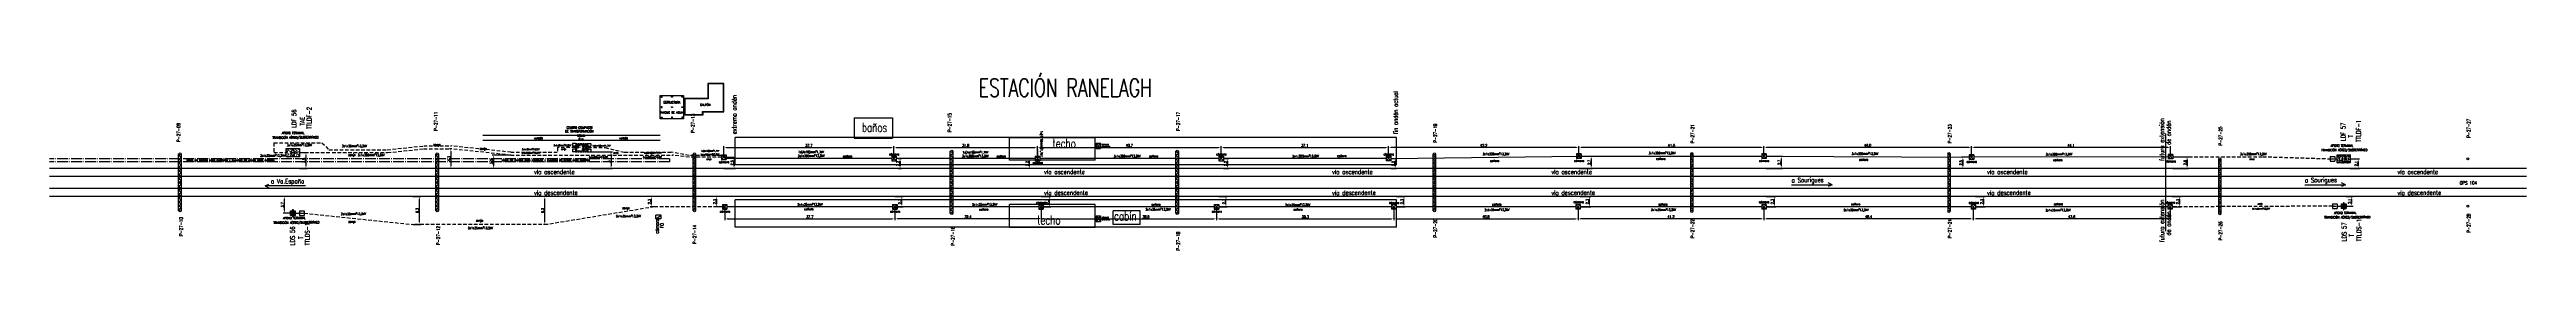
# Model space of a CAD drawing. Header units: millimetres. Extents: x 1735 to 2284, y 1373 to 1412.
import ezdxf

# ---------------------------------------------------------------- set-up
doc = ezdxf.new("R2010")
doc.units = ezdxf.units.MM
doc.linetypes.add('ACAD_ISO04W100', pattern=[30, 24, -3, 0, -3])
doc.linetypes.add('HIDDEN2', pattern=[4.7625, 3.175, -1.5875])
for name, color, linetype in [('GE-Textos', 3, 'Continuous'), ('LINEA02', 8, 'Continuous'), ('R-COLUMNA ANDEN', 1, 'Continuous'), ('R-EDIFICIOS', 4, 'Continuous'), ('Textos catenaria', 7, 'Continuous')]:
    doc.layers.add(name, color=color, linetype=linetype)
doc.styles.add('Romans PF', font='romans.shx', dxfattribs={"width": 0.8})
doc.styles.add('SIMPLEX', font='simplex.shx', dxfattribs={"width": 0.75})
doc.dimstyles.new('COTA-100', dxfattribs={"dimscale": 3, "dimtxt": 0.2, "dimasz": 0.2, "dimexe": 0.1, "dimexo": 0, "dimgap": 0.05, "dimtad": 1, "dimdec": 1, "dimzin": 0, "dimdsep": 46, "dimtxsty": 'SIMPLEX', "dimcen": 0.1, "dimclrd": 256, "dimclre": 256, "dimclrt": 256, "dimazin": 0, "dimtm": 1e-09, "dimtfac": 0.714286, "dimtdec": 1, "dimtmove": 2, "dimatfit": 2, "dimfxl": 0, "dimtolj": 1, "dimtzin": 0, "dimarcsym": 0})
pattern_1 = [(50, (-2624.04677, -773.78864), (0.45546167, -0.039847714), [0.047625, -0.523875]), (355, (-2624.04677, -773.78864), (-0.088107065, 0.47764161), [0.0381, -0.4191]), (100.451, (-2624.0088, -773.79196), (0.367356254, 0.43779172), [0.040475, -0.445225]), (46.1842, (-2624.04677, -773.66164), (0.6776976, -0.10510582), [0.0714375, -0.7858125]), (96.6356, (-2623.9903, -773.6704), (0.59351059, 0.61856389), [0.0607125, -0.6678375]), (351.184, (-2624.0468, -773.66164), (0.59351151, 0.6185628), [0.05715, -0.62865]), (21, (-2623.98327, -773.6934), (0.3790372, -0.255663796), [0.047625, -0.523875]), (326, (-2623.98327, -773.6934), (0.15450507, 0.460469915), [0.0381, -0.4191]), (71.4514, (-2623.9517, -773.7147), (0.53354123, 0.204807144), [0.040475, -0.445225]), (37.5, (-2624.04677, -773.78864), (0.007721508, 0.211387597), [0, -0.41402, 0, -0.42545, 0, -0.4206875]), (7.5, (-2624.04677, -773.78864), (0.167049156, 0.250451437), [0, -0.24257, 0, -0.404495, 0, -0.1603375]), (327.5, (-2624.18837, -773.78864), (0.338976488, -0.01432186), [0, -0.15875, 0, -0.4953, 0, -0.657225]), (317.5, (-2624.25187, -773.78864), (0.370322953, 0.063566228), [0, -0.206375, 0, -0.32893, 0, -0.466725])]

# ---------------------------------------------------------------- blocks, each defined once
blk = doc.blocks.new('estructura terminal o retención para LDS')
h = blk.add_hatch()
h.set_pattern_fill('AR-CONC', color=8, scale=0.0025, style=0)
h.set_pattern_definition(pattern_1)
h.paths.add_polyline_path([(-0.5, -0.5), (-0.09, -0.5), (-0.14, -0.11, -0.352658), (-0.14, 0.11), (-0.09, 0.5), (-0.5, 0.5)])
h = blk.add_hatch()
h.set_pattern_fill('AR-CONC', color=8, scale=0.0025, style=0)
h.set_pattern_definition(pattern_1)
h.paths.add_polyline_path([(0.14, -0.11), (0.09, -0.5), (0.5, -0.5), (0.5, 0.5), (0.09, 0.5), (0.14, 0.11, -0.352658)])
at = {"color": 6}
for p, q in [((-0.05, 0.8), (-0.14, 0.11)), ((-0.05, 0.8), (0.05, 0.8)), ((0.05, 0.8), (0.14, 0.11)), ((-0.14, -0.11), (-0.05, -0.8)), ((-0.05, -0.8), (0.05, -0.8)), ((0.14, -0.11), (0.05, -0.8))]:
    blk.add_line(p, q, dxfattribs=at)
for points in [[(-0.09, -0.5), (-0.5, -0.5), (-0.5, 0.5), (-0.09, 0.5)], [(0.09, 0.5), (0.5, 0.5), (0.5, -0.5), (0.09, -0.5)]]:
    blk.add_lwpolyline(points)
blk.add_circle((0, 0), 0.13, dxfattribs=at)
for start, end in [(141.1488, 218.8512), (321.1488, 38.8512)]:
    blk.add_arc((0, 0), 0.18, start, end, dxfattribs=at)
blk = doc.blocks.new('estructura tipo A con base')
h = blk.add_hatch()
h.set_pattern_fill('AR-CONC', color=8, scale=0.005, style=0)
h.set_pattern_definition([(50, (-2627.5983, -783.80706), (0.91092334, -0.07969543), [0.09525, -1.04775]), (355, (-2627.5983, -783.8071), (-0.17621413, 0.9552832), [0.0762, -0.8382]), (100.451, (-2627.5224, -783.8137), (0.7347125, 0.87558344), [0.08095, -0.89045]), (46.1842, (-2627.5983, -783.5531), (1.3553952, -0.21021164), [0.142875, -1.571625]), (96.6356, (-2627.4854, -783.5706), (1.1870212, 1.2371278), [0.121425, -1.335675]), (351.184, (-2627.5983, -783.553), (1.187023, 1.2371256), [0.1143, -1.2573]), (21, (-2627.4713, -783.61656), (0.7580744, -0.5113276), [0.09525, -1.04775]), (326, (-2627.4713, -783.6166), (0.30901014, 0.92093983), [0.0762, -0.8382]), (71.4514, (-2627.4081, -783.6592), (1.06708245, 0.4096143), [0.08095, -0.89045]), (37.5, (-2627.5983, -783.80706), (0.015443016, 0.422775194), [0, -0.82804, 0, -0.8509, 0, -0.841375]), (7.5, (-2627.5983, -783.80706), (0.33409831, 0.500902874), [0, -0.48514, 0, -0.80899, 0, -0.320675]), (327.5, (-2627.88152, -783.80706), (0.677952976, -0.02864372), [0, -0.3175, 0, -0.9906, 0, -1.31445]), (317.5, (-2628.0085, -783.80706), (0.74064591, 0.12713246), [0, -0.41275, 0, -0.65786, 0, -0.93345])])
h.paths.add_polyline_path([(-1.45, -0.9), (1.45, -0.9), (1.45, 0.9), (-1.45, 0.9)])
h.paths.add_polyline_path([(-0.28, 0.18), (-0.28, 0.25), (-0.05, 0.8), (0.05, 0.8), (0.28, 0.28), (0.28, 0.18, -1), (0.28, -0.18), (0.28, -0.28), (0.05, -0.8), (-0.05, -0.8), (-0.28, -0.28), (-0.28, -0.18, -1)], flags=16)
h.paths.add_polyline_path([(-0.15, 0, -1), (-0.41, 0, -1)], flags=0)
h.paths.add_polyline_path([(0, 0, -1), (0, 0, -1)], flags=0)
h.paths.add_polyline_path([(0.41, 0, -1), (0.15, 0, -1)], flags=0)
blk.add_lwpolyline([(1.45, -0.9), (-1.45, -0.9), (-1.45, 0.9), (1.45, 0.9)], close=True)
at = {"color": 6}
blk.add_lwpolyline([(-0.28, -0.28), (-0.05, -0.8), (0.05, -0.8), (0.28, -0.28), (0.28, -0.18, 1), (0.28, 0.18), (0.28, 0.28), (0.05, 0.8), (-0.05, 0.8), (-0.28, 0.25), (-0.28, 0.18, 1), (-0.28, -0.18)], format="xyb", close=True, dxfattribs=at)
for centre, radius in [((-0.28, 0), 0.13), ((0, 0), 0.0021), ((0.28, 0), 0.13)]:
    blk.add_circle(centre, radius, dxfattribs=at)
blk = doc.blocks.new('cámara LDF-LDS')
at = {"color": 6}
for p, q in [((-0.5, 0.5), (0.5, 0.5)), ((-0.5, 0.5), (-0.5, -0.5)), ((-0.5, 0.5), (0.5, -0.5)), ((0.5, 0.5), (-0.5, -0.5)), ((0.5, 0.5), (0.5, -0.5)), ((-0.5, -0.5), (0.5, -0.5))]:
    blk.add_line(p, q, dxfattribs=at)
blk = doc.blocks.new('CCT')
at = {"color": 3}
for p, q in [((-0.6, 1.8), (-0.6, 1.2)), ((0, 1.8), (-0.6, 1.8)), ((0, 1.2), (-0.6, 1.2)), ((-0.6, 0.6), (-0.6, 0)), ((0, 0.6), (-0.6, 0.6)), ((0, 0), (-0.6, 0)), ((2.8, 1.8), (3.4, 1.8)), ((2.8, 1.2), (3.4, 1.2)), ((2.8, 0.6), (3.4, 0.6)), ((3.4, 1.8), (3.4, 1.2)), ((3.4, 0.6), (3.4, 0)), ((2.8, 0), (3.4, 0))]:
    blk.add_line(p, q, dxfattribs=at)
at = {"color": 3, "linetype": 'HIDDEN2', "ltscale": 0.05}
for p, q in [((0, 1.8), (2.8, 1.8)), ((0, 1.8), (0, 0)), ((0, 0), (2.8, 0)), ((2.8, 1.8), (2.8, 0))]:
    blk.add_line(p, q, dxfattribs=at)
at = {"color": 11}
for p, q in [((0.22, 1.65), (0.16, 1.65)), ((0.16, 1.65), (0.16, 0.14)), ((0.16, 0.14), (0.22, 0.14)), ((0.22, 1.65), (0.22, 0.14)), ((0.22, 1.56), (2.57, 1.56)), ((0.22, 0.23), (2.57, 0.23)), ((0.22, 0.17), (2.57, 0.17)), ((0.22, 1.63), (2.57, 1.63)), ((1.51, 1.25), (1.66, 1.25)), ((1.51, 1.25), (1.51, 1.12)), ((1.51, 1.12), (1.7, 1.12)), ((1.51, 0.67), (1.7, 0.67)), ((1.51, 0.55), (1.51, 0.67)), ((1.51, 0.67), (1.7, 0.67)), ((1.51, 0.56), (1.67, 0.56)), ((1.51, 0.55), (1.66, 0.55)), ((1.51, 1.24), (1.67, 1.24)), ((1.51, 1.13), (1.7, 1.13)), ((1.7, 0.3), (1.7, 1.5)), ((1.7, 1.5), (1.75, 1.5)), ((1.7, 0.3), (1.75, 0.3)), ((1.75, 0.3), (1.75, 1.5)), ((1.75, 1.32), (1.88, 1.32)), ((1.75, 0.48), (1.88, 0.48)), ((1.88, 0.3), (1.88, 1.5)), ((1.93, 1.5), (1.88, 1.5)), ((1.93, 0.3), (1.88, 0.3)), ((1.93, 0.3), (1.93, 1.5)), ((1.93, 1.12), (2.11, 1.12)), ((1.93, 1.13), (2.11, 1.13)), ((1.93, 0.67), (2.11, 0.67)), ((1.93, 0.67), (2.11, 0.67)), ((1.96, 1.25), (2.11, 1.25)), ((1.96, 1.24), (2.11, 1.24)), ((1.96, 0.56), (2.11, 0.56)), ((1.96, 0.55), (2.11, 0.55)), ((2.11, 1.25), (2.11, 1.12)), ((2.11, 0.55), (2.11, 0.67)), ((2.25, 1.28), (2.25, 0.52)), ((2.53, 1.28), (2.25, 1.28)), ((2.53, 0.52), (2.25, 0.52)), ((2.53, 1.28), (2.53, 0.52)), ((2.57, 1.65), (2.57, 0.14)), ((2.57, 1.65), (2.64, 1.65)), ((2.57, 0.14), (2.64, 0.14)), ((2.64, 1.65), (2.64, 0.14))]:
    blk.add_line(p, q, dxfattribs=at)
at = {"color": 5}
for points in [[(0.77, 1.28), (0.77, 1.43), (0.47, 1.43), (0.47, 1.28)], [(0.77, 0.9), (0.77, 1.05), (0.47, 1.05), (0.47, 0.9)], [(2.48, 1.12), (2.33, 1.12), (2.33, 0.67), (2.48, 0.67)]]:
    blk.add_lwpolyline(points, close=True, dxfattribs=at)
at = {"color": 11}
for centre, start, end in [((1.81, 1.25), 141.5668, 218.4332), ((1.81, 0.9), 141.5668, 218.4332), ((1.81, 0.55), 141.5668, 218.4332), ((1.81, 1.25), 65.3757, 114.6243), ((1.81, 0.55), 245.3757, 294.6243), ((1.81, 1.25), 321.5668, 38.4332), ((1.81, 0.9), 321.5668, 38.4332), ((1.81, 0.55), 321.5668, 38.4332)]:
    blk.add_arc(centre, 0.15, start, end, dxfattribs=at)
at = {"layer": 'Textos catenaria', "color": 11, "style": 'SIMPLEX', "width": 0.7}
for s, rotation, p in [('celda QM', 360, (0.41, 1.29)), ('celda GAM2', 360, (0.44, 0.95)), ('TRAFO SECO', 90, (1.87, 0.57)), ('TAB-BT', 90, (2.44, 0.71))]:
    blk.add_text(s, height=0.1, rotation=rotation, dxfattribs=at).set_placement(p)
blk = doc.blocks.new('*D14')
at = {"lineweight": -2, "transparency": 16777216}
for p, q in [((1790.47, 1394.77), (1792.21, 1394.77)), ((1790.47, 1391.27), (1792.21, 1391.27)), ((1791.91, 1394.17), (1791.91, 1391.87))]:
    blk.add_line(p, q, dxfattribs=at)
at = {"transparency": 16777216}
for points in [[(1791.81, 1394.17), (1792.01, 1394.17), (1791.91, 1394.77)], [(1791.81, 1391.87), (1792.01, 1391.87), (1791.91, 1391.27)]]:
    blk.add_solid(points, dxfattribs=at)
at = {"layer": 'Defpoints', "color": 0, "transparency": 16777216}
for p in [(1790.47, 1394.77), (1790.47, 1391.27), (1791.91, 1391.27)]:
    blk.add_point(p, dxfattribs=at)
at = {"transparency": 16777216, "insert": (1791.46, 1393.02), "char_height": 0.6, "attachment_point": 5, "rotation": 90, "style": 'SIMPLEX'}
blk.add_mtext('\\A1;3.5', dxfattribs=at)
blk = doc.blocks.new('*D15')
at = {"lineweight": -2, "transparency": 16777216}
for p, q in [((1824.03, 1395.61), (1823.73, 1395.61)), ((1824.03, 1395.01), (1824.03, 1391.87)), ((1824.03, 1391.27), (1823.73, 1391.27))]:
    blk.add_line(p, q, dxfattribs=at)
at = {"transparency": 16777216}
for points in [[(1823.93, 1395.01), (1824.13, 1395.01), (1824.03, 1395.61)], [(1823.93, 1391.87), (1824.13, 1391.87), (1824.03, 1391.27)]]:
    blk.add_solid(points, dxfattribs=at)
at = {"layer": 'Defpoints', "color": 0, "transparency": 16777216}
for p in [(1824.03, 1395.61), (1824.03, 1391.27), (1824.03, 1391.27)]:
    blk.add_point(p, dxfattribs=at)
at = {"transparency": 16777216, "insert": (1823.58, 1393.44), "char_height": 0.6, "attachment_point": 5, "rotation": 90, "style": 'SIMPLEX'}
blk.add_mtext('\\A1;4.3', dxfattribs=at)
blk = doc.blocks.new('*D16')
at = {"lineweight": -2, "transparency": 16777216}
for p, q in [((1837.29, 1394.22), (1833.21, 1394.22)), ((1837.29, 1391.27), (1833.21, 1391.27)), ((1833.51, 1393.62), (1833.51, 1391.87))]:
    blk.add_line(p, q, dxfattribs=at)
at = {"transparency": 16777216}
for points in [[(1833.41, 1393.62), (1833.61, 1393.62), (1833.51, 1394.22)], [(1833.41, 1391.87), (1833.61, 1391.87), (1833.51, 1391.27)]]:
    blk.add_solid(points, dxfattribs=at)
at = {"layer": 'Defpoints', "color": 0, "transparency": 16777216}
for p in [(1833.51, 1391.27), (1837.29, 1394.22), (1837.29, 1391.27)]:
    blk.add_point(p, dxfattribs=at)
at = {"transparency": 16777216, "insert": (1833.06, 1392.75), "char_height": 0.6, "attachment_point": 5, "rotation": 90, "style": 'SIMPLEX'}
blk.add_mtext('\\A1;3.0', dxfattribs=at)
blk = doc.blocks.new('*D17')
at = {"lineweight": -2, "transparency": 16777216}
for p, q in [((1884.52, 1393.77), (1887.1, 1393.77)), ((1884.52, 1391.27), (1887.1, 1391.27)), ((1886.8, 1393.17), (1886.8, 1391.87))]:
    blk.add_line(p, q, dxfattribs=at)
at = {"transparency": 16777216}
for points in [[(1886.7, 1393.17), (1886.9, 1393.17), (1886.8, 1393.77)], [(1886.7, 1391.87), (1886.9, 1391.87), (1886.8, 1391.27)]]:
    blk.add_solid(points, dxfattribs=at)
at = {"layer": 'Defpoints', "color": 0, "transparency": 16777216}
for p in [(1884.52, 1393.77), (1884.52, 1391.27), (1886.8, 1391.27)]:
    blk.add_point(p, dxfattribs=at)
at = {"transparency": 16777216, "insert": (1886.35, 1392.52), "char_height": 0.6, "attachment_point": 5, "rotation": 90, "style": 'SIMPLEX'}
blk.add_mtext('\\A1;2.5', dxfattribs=at)
blk = doc.blocks.new('*D18')
at = {"lineweight": -2, "transparency": 16777216}
for p, q in [((1923.13, 1393.47), (1923.87, 1393.47)), ((1923.13, 1391.27), (1923.87, 1391.27)), ((1923.57, 1392.87), (1923.57, 1391.87))]:
    blk.add_line(p, q, dxfattribs=at)
at = {"transparency": 16777216}
for points in [[(1923.47, 1392.87), (1923.67, 1392.87), (1923.57, 1393.47)], [(1923.47, 1391.87), (1923.67, 1391.87), (1923.57, 1391.27)]]:
    blk.add_solid(points, dxfattribs=at)
at = {"layer": 'Defpoints', "color": 0, "transparency": 16777216}
for p in [(1923.13, 1393.47), (1923.13, 1391.27), (1923.57, 1391.27)]:
    blk.add_point(p, dxfattribs=at)
at = {"transparency": 16777216, "insert": (1923.12, 1392.37), "char_height": 0.6, "attachment_point": 5, "rotation": 90, "style": 'SIMPLEX'}
blk.add_mtext('\\A1;2.2', dxfattribs=at)
blk = doc.blocks.new('*D19')
at = {"lineweight": -2, "transparency": 16777216}
for p, q in [((1952.22, 1393.47), (1951.92, 1393.47)), ((1952.22, 1391.27), (1951.92, 1391.27)), ((1952.22, 1392.87), (1952.22, 1391.87))]:
    blk.add_line(p, q, dxfattribs=at)
at = {"transparency": 16777216}
for points in [[(1952.12, 1392.87), (1952.32, 1392.87), (1952.22, 1393.47)], [(1952.12, 1391.87), (1952.32, 1391.87), (1952.22, 1391.27)]]:
    blk.add_solid(points, dxfattribs=at)
at = {"layer": 'Defpoints', "color": 0, "transparency": 16777216}
for p in [(1952.22, 1393.47), (1952.22, 1391.27), (1952.22, 1391.27)]:
    blk.add_point(p, dxfattribs=at)
at = {"transparency": 16777216, "insert": (1951.77, 1392.37), "char_height": 0.6, "attachment_point": 5, "rotation": 90, "style": 'SIMPLEX'}
blk.add_mtext('\\A1;2.2', dxfattribs=at)
blk = doc.blocks.new('*D20')
at = {"lineweight": -2, "transparency": 16777216}
for p, q in [((1995.22, 1393.47), (1996.46, 1393.47)), ((1995.22, 1391.27), (1996.46, 1391.27)), ((1996.16, 1392.87), (1996.16, 1391.87))]:
    blk.add_line(p, q, dxfattribs=at)
at = {"transparency": 16777216}
for points in [[(1996.06, 1392.87), (1996.26, 1392.87), (1996.16, 1393.47)], [(1996.06, 1391.87), (1996.26, 1391.87), (1996.16, 1391.27)]]:
    blk.add_solid(points, dxfattribs=at)
at = {"layer": 'Defpoints', "color": 0, "transparency": 16777216}
for p in [(1995.22, 1393.47), (1995.22, 1391.27), (1996.16, 1391.27)]:
    blk.add_point(p, dxfattribs=at)
at = {"transparency": 16777216, "insert": (1995.71, 1392.37), "char_height": 0.6, "attachment_point": 5, "rotation": 90, "style": 'SIMPLEX'}
blk.add_mtext('\\A1;2.2', dxfattribs=at)
blk = doc.blocks.new('*D21')
at = {"lineweight": -2, "transparency": 16777216}
for p, q in [((2032.32, 1393.47), (2033.61, 1393.47)), ((2032.32, 1391.27), (2033.61, 1391.27)), ((2033.31, 1392.87), (2033.31, 1391.87))]:
    blk.add_line(p, q, dxfattribs=at)
at = {"transparency": 16777216}
for points in [[(2033.21, 1392.87), (2033.41, 1392.87), (2033.31, 1393.47)], [(2033.21, 1391.87), (2033.41, 1391.87), (2033.31, 1391.27)]]:
    blk.add_solid(points, dxfattribs=at)
at = {"layer": 'Defpoints', "color": 0, "transparency": 16777216}
for p in [(2032.32, 1393.47), (2032.32, 1391.27), (2033.31, 1391.27)]:
    blk.add_point(p, dxfattribs=at)
at = {"transparency": 16777216, "insert": (2032.86, 1392.37), "char_height": 0.6, "attachment_point": 5, "rotation": 90, "style": 'SIMPLEX'}
blk.add_mtext('\\A1;2.2', dxfattribs=at)
blk = doc.blocks.new('*D22')
at = {"lineweight": -2, "transparency": 16777216}
for p, q in [((2074.52, 1393.97), (2077.03, 1393.97)), ((2074.52, 1391.27), (2077.03, 1391.27)), ((2076.73, 1393.37), (2076.73, 1391.87))]:
    blk.add_line(p, q, dxfattribs=at)
at = {"transparency": 16777216}
for points in [[(2076.63, 1393.37), (2076.83, 1393.37), (2076.73, 1393.97)], [(2076.63, 1391.87), (2076.83, 1391.87), (2076.73, 1391.27)]]:
    blk.add_solid(points, dxfattribs=at)
at = {"layer": 'Defpoints', "color": 0, "transparency": 16777216}
for p in [(2074.52, 1393.97), (2074.52, 1391.27), (2076.73, 1391.27)]:
    blk.add_point(p, dxfattribs=at)
at = {"transparency": 16777216, "insert": (2076.28, 1392.62), "char_height": 0.6, "attachment_point": 5, "rotation": 90, "style": 'SIMPLEX'}
blk.add_mtext('\\A1;2.7', dxfattribs=at)
blk = doc.blocks.new('*D23')
at = {"lineweight": -2, "transparency": 16777216}
for p, q in [((2115.52, 1393.97), (2119.15, 1393.97)), ((2115.52, 1391.27), (2119.15, 1391.27)), ((2118.85, 1393.37), (2118.85, 1391.87))]:
    blk.add_line(p, q, dxfattribs=at)
at = {"transparency": 16777216}
for points in [[(2118.75, 1393.37), (2118.95, 1393.37), (2118.85, 1393.97)], [(2118.75, 1391.87), (2118.95, 1391.87), (2118.85, 1391.27)]]:
    blk.add_solid(points, dxfattribs=at)
at = {"layer": 'Defpoints', "color": 0, "transparency": 16777216}
for p in [(2115.52, 1393.97), (2115.52, 1391.27), (2118.85, 1391.27)]:
    blk.add_point(p, dxfattribs=at)
at = {"transparency": 16777216, "insert": (2118.4, 1392.62), "char_height": 0.6, "attachment_point": 5, "rotation": 90, "style": 'SIMPLEX'}
blk.add_mtext('\\A1;2.7', dxfattribs=at)
blk = doc.blocks.new('*D24')
at = {"lineweight": -2, "transparency": 16777216}
for p, q in [((2160.52, 1393.77), (2158.81, 1393.77)), ((2160.52, 1391.27), (2158.81, 1391.27)), ((2159.11, 1393.17), (2159.11, 1391.87))]:
    blk.add_line(p, q, dxfattribs=at)
at = {"transparency": 16777216}
for points in [[(2159.01, 1393.17), (2159.21, 1393.17), (2159.11, 1393.77)], [(2159.01, 1391.87), (2159.21, 1391.87), (2159.11, 1391.27)]]:
    blk.add_solid(points, dxfattribs=at)
at = {"layer": 'Defpoints', "color": 0, "transparency": 16777216}
for p in [(2159.11, 1391.27), (2160.52, 1393.77), (2160.52, 1391.27)]:
    blk.add_point(p, dxfattribs=at)
at = {"transparency": 16777216, "insert": (2158.66, 1392.52), "char_height": 0.6, "attachment_point": 5, "rotation": 90, "style": 'SIMPLEX'}
blk.add_mtext('\\A1;2.5', dxfattribs=at)
blk = doc.blocks.new('*D25')
at = {"lineweight": -2, "transparency": 16777216}
for p, q in [((2205.62, 1393.87), (2209.09, 1393.87)), ((2205.62, 1391.27), (2209.09, 1391.27)), ((2208.79, 1393.27), (2208.79, 1391.87))]:
    blk.add_line(p, q, dxfattribs=at)
at = {"transparency": 16777216}
for points in [[(2208.69, 1393.27), (2208.89, 1393.27), (2208.79, 1393.87)], [(2208.69, 1391.87), (2208.89, 1391.87), (2208.79, 1391.27)]]:
    blk.add_solid(points, dxfattribs=at)
at = {"layer": 'Defpoints', "color": 0, "transparency": 16777216}
for p in [(2205.62, 1393.87), (2205.62, 1391.27), (2208.79, 1391.27)]:
    blk.add_point(p, dxfattribs=at)
at = {"transparency": 16777216, "insert": (2208.34, 1392.57), "char_height": 0.6, "attachment_point": 5, "rotation": 90, "style": 'SIMPLEX'}
blk.add_mtext('\\A1;2.6', dxfattribs=at)
blk = doc.blocks.new('*D26')
at = {"lineweight": -2, "transparency": 16777216}
for p, q in [((2244.97, 1393.41), (2247.01, 1393.41)), ((2244.97, 1391.27), (2247.01, 1391.27)), ((2246.71, 1392.81), (2246.71, 1391.87))]:
    blk.add_line(p, q, dxfattribs=at)
at = {"transparency": 16777216}
for points in [[(2246.61, 1392.81), (2246.81, 1392.81), (2246.71, 1393.41)], [(2246.61, 1391.87), (2246.81, 1391.87), (2246.71, 1391.27)]]:
    blk.add_solid(points, dxfattribs=at)
at = {"layer": 'Defpoints', "color": 0, "transparency": 16777216}
for p in [(2244.97, 1393.41), (2244.97, 1391.27), (2246.71, 1391.27)]:
    blk.add_point(p, dxfattribs=at)
at = {"transparency": 16777216, "insert": (2246.26, 1392.34), "char_height": 0.6, "attachment_point": 5, "rotation": 90, "style": 'SIMPLEX'}
blk.add_mtext('\\A1;2.1', dxfattribs=at)
blk = doc.blocks.new('*D27')
at = {"lineweight": -2, "transparency": 16777216}
for p, q in [((2161.02, 1393.77), (2161.02, 1396.2)), ((2204.52, 1395.9), (2161.62, 1395.9)), ((2205.12, 1393.87), (2205.12, 1396.2))]:
    blk.add_line(p, q, dxfattribs=at)
at = {"transparency": 16777216}
for points in [[(2161.62, 1396), (2161.62, 1395.8), (2161.02, 1395.9)], [(2204.52, 1396), (2204.52, 1395.8), (2205.12, 1395.9)]]:
    blk.add_solid(points, dxfattribs=at)
at = {"layer": 'Defpoints', "color": 0, "transparency": 16777216}
for p in [(2161.02, 1395.9), (2161.02, 1393.77), (2205.12, 1393.87)]:
    blk.add_point(p, dxfattribs=at)
at = {"transparency": 16777216, "insert": (2183.07, 1396.35), "char_height": 0.6, "attachment_point": 5, "style": 'SIMPLEX'}
blk.add_mtext('\\A1;44.1', dxfattribs=at)
blk = doc.blocks.new('*D28')
at = {"lineweight": -2, "transparency": 16777216}
for p, q in [((2115.02, 1393.97), (2115.02, 1396.2)), ((2160.42, 1395.9), (2115.62, 1395.9)), ((2161.02, 1393.77), (2161.02, 1396.2))]:
    blk.add_line(p, q, dxfattribs=at)
at = {"transparency": 16777216}
for points in [[(2115.62, 1396), (2115.62, 1395.8), (2115.02, 1395.9)], [(2160.42, 1396), (2160.42, 1395.8), (2161.02, 1395.9)]]:
    blk.add_solid(points, dxfattribs=at)
at = {"layer": 'Defpoints', "color": 0, "transparency": 16777216}
for p in [(2115.02, 1395.9), (2115.02, 1393.97), (2161.02, 1393.77)]:
    blk.add_point(p, dxfattribs=at)
at = {"transparency": 16777216, "insert": (2138.02, 1396.35), "char_height": 0.6, "attachment_point": 5, "style": 'SIMPLEX'}
blk.add_mtext('\\A1;46.0', dxfattribs=at)
blk = doc.blocks.new('*D29')
at = {"lineweight": -2, "transparency": 16777216}
for p, q in [((2074.02, 1393.97), (2074.02, 1396.2)), ((2114.42, 1395.9), (2074.62, 1395.9)), ((2115.02, 1393.97), (2115.02, 1396.2))]:
    blk.add_line(p, q, dxfattribs=at)
at = {"transparency": 16777216}
for points in [[(2074.62, 1396), (2074.62, 1395.8), (2074.02, 1395.9)], [(2114.42, 1396), (2114.42, 1395.8), (2115.02, 1395.9)]]:
    blk.add_solid(points, dxfattribs=at)
at = {"layer": 'Defpoints', "color": 0, "transparency": 16777216}
for p in [(2074.02, 1395.9), (2074.02, 1393.97), (2115.02, 1393.97)]:
    blk.add_point(p, dxfattribs=at)
at = {"transparency": 16777216, "insert": (2094.52, 1396.35), "char_height": 0.6, "attachment_point": 5, "style": 'SIMPLEX'}
blk.add_mtext('\\A1;41.0', dxfattribs=at)
blk = doc.blocks.new('*D30')
at = {"lineweight": -2, "transparency": 16777216}
for p, q in [((2031.82, 1393.47), (2031.82, 1396.2)), ((2073.42, 1395.9), (2032.42, 1395.9)), ((2074.02, 1393.97), (2074.02, 1396.2))]:
    blk.add_line(p, q, dxfattribs=at)
at = {"transparency": 16777216}
for points in [[(2032.42, 1396), (2032.42, 1395.8), (2031.82, 1395.9)], [(2073.42, 1396), (2073.42, 1395.8), (2074.02, 1395.9)]]:
    blk.add_solid(points, dxfattribs=at)
at = {"layer": 'Defpoints', "color": 0, "transparency": 16777216}
for p in [(2031.82, 1395.9), (2031.82, 1393.47), (2074.02, 1393.97)]:
    blk.add_point(p, dxfattribs=at)
at = {"transparency": 16777216, "insert": (2052.92, 1396.35), "char_height": 0.6, "attachment_point": 5, "style": 'SIMPLEX'}
blk.add_mtext('\\A1;42.2', dxfattribs=at)
blk = doc.blocks.new('*D31')
at = {"lineweight": -2, "transparency": 16777216}
for p, q in [((1994.72, 1393.47), (1994.72, 1396.2)), ((1995.32, 1395.9), (2031.22, 1395.9)), ((2031.82, 1393.47), (2031.82, 1396.2))]:
    blk.add_line(p, q, dxfattribs=at)
at = {"transparency": 16777216}
for points in [[(1995.32, 1396), (1995.32, 1395.8), (1994.72, 1395.9)], [(2031.22, 1396), (2031.22, 1395.8), (2031.82, 1395.9)]]:
    blk.add_solid(points, dxfattribs=at)
at = {"layer": 'Defpoints', "color": 0, "transparency": 16777216}
for p in [(2031.82, 1395.9), (1994.72, 1393.47), (2031.82, 1393.47)]:
    blk.add_point(p, dxfattribs=at)
at = {"transparency": 16777216, "insert": (2013.27, 1396.35), "char_height": 0.6, "attachment_point": 5, "style": 'SIMPLEX'}
blk.add_mtext('\\A1;37.1', dxfattribs=at)
blk = doc.blocks.new('*D32')
at = {"lineweight": -2, "transparency": 16777216}
for p, q in [((1954.02, 1393.47), (1954.02, 1396.2)), ((1954.62, 1395.9), (1994.12, 1395.9)), ((1994.72, 1393.47), (1994.72, 1396.2))]:
    blk.add_line(p, q, dxfattribs=at)
at = {"transparency": 16777216}
for points in [[(1954.62, 1396), (1954.62, 1395.8), (1954.02, 1395.9)], [(1994.12, 1396), (1994.12, 1395.8), (1994.72, 1395.9)]]:
    blk.add_solid(points, dxfattribs=at)
at = {"layer": 'Defpoints', "color": 0, "transparency": 16777216}
for p in [(1994.72, 1395.9), (1954.02, 1393.47), (1994.72, 1393.47)]:
    blk.add_point(p, dxfattribs=at)
at = {"transparency": 16777216, "insert": (1974.37, 1396.35), "char_height": 0.6, "attachment_point": 5, "style": 'SIMPLEX'}
blk.add_mtext('\\A1;40.7', dxfattribs=at)
blk = doc.blocks.new('*D33')
at = {"lineweight": -2, "transparency": 16777216}
for p, q in [((1922.22, 1393.47), (1922.22, 1396.2)), ((1922.82, 1395.9), (1953.42, 1395.9)), ((1954.02, 1393.47), (1954.02, 1396.2))]:
    blk.add_line(p, q, dxfattribs=at)
at = {"transparency": 16777216}
for points in [[(1922.82, 1396), (1922.82, 1395.8), (1922.22, 1395.9)], [(1953.42, 1396), (1953.42, 1395.8), (1954.02, 1395.9)]]:
    blk.add_solid(points, dxfattribs=at)
at = {"layer": 'Defpoints', "color": 0, "transparency": 16777216}
for p in [(1954.02, 1395.9), (1922.22, 1393.47), (1954.02, 1393.47)]:
    blk.add_point(p, dxfattribs=at)
at = {"transparency": 16777216, "insert": (1938.12, 1396.35), "char_height": 0.6, "attachment_point": 5, "style": 'SIMPLEX'}
blk.add_mtext('\\A1;31.8', dxfattribs=at)
blk = doc.blocks.new('*D34')
at = {"lineweight": -2, "transparency": 16777216}
for p, q in [((1884.52, 1393.77), (1884.52, 1396.2)), ((1885.12, 1395.9), (1921.62, 1395.9)), ((1922.22, 1393.47), (1922.22, 1396.2))]:
    blk.add_line(p, q, dxfattribs=at)
at = {"transparency": 16777216}
for points in [[(1885.12, 1396), (1885.12, 1395.8), (1884.52, 1395.9)], [(1921.62, 1396), (1921.62, 1395.8), (1922.22, 1395.9)]]:
    blk.add_solid(points, dxfattribs=at)
at = {"layer": 'Defpoints', "color": 0, "transparency": 16777216}
for p in [(1922.22, 1395.9), (1884.52, 1393.77), (1922.22, 1393.47)]:
    blk.add_point(p, dxfattribs=at)
at = {"transparency": 16777216, "insert": (1903.37, 1396.35), "char_height": 0.6, "attachment_point": 5, "style": 'SIMPLEX'}
blk.add_mtext('\\A1;37.7', dxfattribs=at)
blk = doc.blocks.new('*D35')
at = {"lineweight": -2, "transparency": 16777216}
for p, q in [((1855.02, 1394.97), (1859.82, 1394.97)), ((1859.52, 1394.37), (1859.52, 1391.87)), ((1855.02, 1391.27), (1859.82, 1391.27))]:
    blk.add_line(p, q, dxfattribs=at)
at = {"transparency": 16777216}
for points in [[(1859.42, 1394.37), (1859.62, 1394.37), (1859.52, 1394.97)], [(1859.42, 1391.87), (1859.62, 1391.87), (1859.52, 1391.27)]]:
    blk.add_solid(points, dxfattribs=at)
at = {"layer": 'Defpoints', "color": 0, "transparency": 16777216}
for p in [(1855.02, 1394.97), (1855.02, 1391.27), (1859.52, 1391.27)]:
    blk.add_point(p, dxfattribs=at)
at = {"transparency": 16777216, "insert": (1859.07, 1393.12), "char_height": 0.6, "attachment_point": 5, "rotation": 90, "style": 'SIMPLEX'}
blk.add_mtext('\\A1;3.7', dxfattribs=at)
blk = doc.blocks.new('*D36')
at = {"lineweight": -2, "transparency": 16777216}
for p, q in [((1788.52, 1385.09), (1786.84, 1385.09)), ((1787.14, 1381.99), (1787.14, 1384.49)), ((1788.52, 1381.39), (1786.84, 1381.39))]:
    blk.add_line(p, q, dxfattribs=at)
at = {"transparency": 16777216}
for points in [[(1787.04, 1384.49), (1787.24, 1384.49), (1787.14, 1385.09)], [(1787.04, 1381.99), (1787.24, 1381.99), (1787.14, 1381.39)]]:
    blk.add_solid(points, dxfattribs=at)
at = {"layer": 'Defpoints', "color": 0, "transparency": 16777216}
for p in [(1787.14, 1385.09), (1788.52, 1385.09), (1788.52, 1381.39)]:
    blk.add_point(p, dxfattribs=at)
at = {"transparency": 16777216, "insert": (1786.69, 1383.24), "char_height": 0.6, "attachment_point": 5, "rotation": 90, "style": 'SIMPLEX'}
blk.add_mtext('\\A1;3.7', dxfattribs=at)
blk = doc.blocks.new('*D37')
at = {"lineweight": -2, "transparency": 16777216}
for p, q in [((1815.63, 1385.09), (1817.35, 1385.09)), ((1817.05, 1379.49), (1817.05, 1384.49)), ((1815.63, 1378.89), (1817.35, 1378.89))]:
    blk.add_line(p, q, dxfattribs=at)
at = {"transparency": 16777216}
for points in [[(1816.95, 1384.49), (1817.15, 1384.49), (1817.05, 1385.09)], [(1816.95, 1379.49), (1817.15, 1379.49), (1817.05, 1378.89)]]:
    blk.add_solid(points, dxfattribs=at)
at = {"layer": 'Defpoints', "color": 0, "transparency": 16777216}
for p in [(1815.63, 1385.09), (1817.05, 1385.09), (1815.63, 1378.89)]:
    blk.add_point(p, dxfattribs=at)
at = {"transparency": 16777216, "insert": (1816.6, 1381.99), "char_height": 0.6, "attachment_point": 5, "rotation": 90, "style": 'SIMPLEX'}
blk.add_mtext('\\A1;6.2', dxfattribs=at)
blk = doc.blocks.new('*D38')
at = {"lineweight": -2, "transparency": 16777216}
for p, q in [((1845.41, 1385.09), (1844.55, 1385.09)), ((1844.85, 1379.49), (1844.85, 1384.49)), ((1845.41, 1378.89), (1844.55, 1378.89))]:
    blk.add_line(p, q, dxfattribs=at)
at = {"transparency": 16777216}
for points in [[(1844.75, 1384.49), (1844.95, 1384.49), (1844.85, 1385.09)], [(1844.75, 1379.49), (1844.95, 1379.49), (1844.85, 1378.89)]]:
    blk.add_solid(points, dxfattribs=at)
at = {"layer": 'Defpoints', "color": 0, "transparency": 16777216}
for p in [(1844.85, 1385.09), (1845.41, 1385.09), (1845.41, 1378.89)]:
    blk.add_point(p, dxfattribs=at)
at = {"transparency": 16777216, "insert": (1844.4, 1381.99), "char_height": 0.6, "attachment_point": 5, "rotation": 90, "style": 'SIMPLEX'}
blk.add_mtext('\\A1;6.2', dxfattribs=at)
blk = doc.blocks.new('*D39')
at = {"lineweight": -2, "transparency": 16777216}
for p, q in [((1869.1, 1385.09), (1868.18, 1385.09)), ((1868.48, 1383.39), (1868.48, 1384.49)), ((1869.1, 1382.79), (1868.18, 1382.79))]:
    blk.add_line(p, q, dxfattribs=at)
at = {"transparency": 16777216}
for points in [[(1868.38, 1384.49), (1868.58, 1384.49), (1868.48, 1385.09)], [(1868.38, 1383.39), (1868.58, 1383.39), (1868.48, 1382.79)]]:
    blk.add_solid(points, dxfattribs=at)
at = {"layer": 'Defpoints', "color": 0, "transparency": 16777216}
for p in [(1868.48, 1385.09), (1869.1, 1385.09), (1869.1, 1382.79)]:
    blk.add_point(p, dxfattribs=at)
at = {"transparency": 16777216, "insert": (1868.03, 1383.94), "char_height": 0.6, "attachment_point": 5, "rotation": 90, "style": 'SIMPLEX'}
blk.add_mtext('\\A1;2.3', dxfattribs=at)
blk = doc.blocks.new('*D40')
at = {"lineweight": -2, "transparency": 16777216}
for p, q in [((1884.72, 1385.09), (1882.65, 1385.09)), ((1882.95, 1383.39), (1882.95, 1384.49)), ((1884.72, 1382.79), (1882.65, 1382.79))]:
    blk.add_line(p, q, dxfattribs=at)
at = {"transparency": 16777216}
for points in [[(1882.85, 1384.49), (1883.05, 1384.49), (1882.95, 1385.09)], [(1882.85, 1383.39), (1883.05, 1383.39), (1882.95, 1382.79)]]:
    blk.add_solid(points, dxfattribs=at)
at = {"layer": 'Defpoints', "color": 0, "transparency": 16777216}
for p in [(1882.95, 1385.09), (1884.72, 1385.09), (1884.72, 1382.79)]:
    blk.add_point(p, dxfattribs=at)
at = {"transparency": 16777216, "insert": (1882.5, 1383.94), "char_height": 0.6, "attachment_point": 5, "rotation": 90, "style": 'SIMPLEX'}
blk.add_mtext('\\A1;2.3', dxfattribs=at)
blk = doc.blocks.new('*D41')
at = {"lineweight": -2, "transparency": 16777216}
for p, q in [((1922.42, 1385.09), (1924.27, 1385.09)), ((1923.97, 1383.39), (1923.97, 1384.49)), ((1922.42, 1382.79), (1924.27, 1382.79))]:
    blk.add_line(p, q, dxfattribs=at)
at = {"transparency": 16777216}
for points in [[(1923.87, 1384.49), (1924.07, 1384.49), (1923.97, 1385.09)], [(1923.87, 1383.39), (1924.07, 1383.39), (1923.97, 1382.79)]]:
    blk.add_solid(points, dxfattribs=at)
at = {"layer": 'Defpoints', "color": 0, "transparency": 16777216}
for p in [(1922.42, 1385.09), (1923.97, 1385.09), (1922.42, 1382.79)]:
    blk.add_point(p, dxfattribs=at)
at = {"transparency": 16777216, "insert": (1923.52, 1383.94), "char_height": 0.6, "attachment_point": 5, "rotation": 90, "style": 'SIMPLEX'}
blk.add_mtext('\\A1;2.3', dxfattribs=at)
blk = doc.blocks.new('*D42')
at = {"lineweight": -2, "transparency": 16777216}
for p, q in [((1954.82, 1385.09), (1956.97, 1385.09)), ((1956.67, 1383.39), (1956.67, 1384.49)), ((1954.82, 1382.79), (1956.97, 1382.79))]:
    blk.add_line(p, q, dxfattribs=at)
at = {"transparency": 16777216}
for points in [[(1956.57, 1384.49), (1956.77, 1384.49), (1956.67, 1385.09)], [(1956.57, 1383.39), (1956.77, 1383.39), (1956.67, 1382.79)]]:
    blk.add_solid(points, dxfattribs=at)
at = {"layer": 'Defpoints', "color": 0, "transparency": 16777216}
for p in [(1954.82, 1385.09), (1956.67, 1385.09), (1954.82, 1382.79)]:
    blk.add_point(p, dxfattribs=at)
at = {"transparency": 16777216, "insert": (1956.22, 1383.94), "char_height": 0.6, "attachment_point": 5, "rotation": 90, "style": 'SIMPLEX'}
blk.add_mtext('\\A1;2.3', dxfattribs=at)
blk = doc.blocks.new('*D43')
at = {"lineweight": -2, "transparency": 16777216}
for p, q in [((1994.22, 1385.09), (1996.1, 1385.09)), ((1995.8, 1383.39), (1995.8, 1384.49)), ((1994.22, 1382.79), (1996.1, 1382.79))]:
    blk.add_line(p, q, dxfattribs=at)
at = {"transparency": 16777216}
for points in [[(1995.7, 1384.49), (1995.9, 1384.49), (1995.8, 1385.09)], [(1995.7, 1383.39), (1995.9, 1383.39), (1995.8, 1382.79)]]:
    blk.add_solid(points, dxfattribs=at)
at = {"layer": 'Defpoints', "color": 0, "transparency": 16777216}
for p in [(1994.22, 1385.09), (1995.8, 1385.09), (1994.22, 1382.79)]:
    blk.add_point(p, dxfattribs=at)
at = {"transparency": 16777216, "insert": (1995.35, 1383.94), "char_height": 0.6, "attachment_point": 5, "rotation": 90, "style": 'SIMPLEX'}
blk.add_mtext('\\A1;2.3', dxfattribs=at)
blk = doc.blocks.new('*D44')
at = {"lineweight": -2, "transparency": 16777216}
for p, q in [((2033.52, 1385.09), (2035.55, 1385.09)), ((2035.25, 1383.39), (2035.25, 1384.49)), ((2033.52, 1382.79), (2035.55, 1382.79))]:
    blk.add_line(p, q, dxfattribs=at)
at = {"transparency": 16777216}
for points in [[(2035.15, 1384.49), (2035.35, 1384.49), (2035.25, 1385.09)], [(2035.15, 1383.39), (2035.35, 1383.39), (2035.25, 1382.79)]]:
    blk.add_solid(points, dxfattribs=at)
at = {"layer": 'Defpoints', "color": 0, "transparency": 16777216}
for p in [(2033.52, 1385.09), (2035.25, 1385.09), (2033.52, 1382.79)]:
    blk.add_point(p, dxfattribs=at)
at = {"transparency": 16777216, "insert": (2034.8, 1383.94), "char_height": 0.6, "attachment_point": 5, "rotation": 90, "style": 'SIMPLEX'}
blk.add_mtext('\\A1;2.3', dxfattribs=at)
blk = doc.blocks.new('*D45')
at = {"lineweight": -2, "transparency": 16777216}
for p, q in [((2074.32, 1385.09), (2076.63, 1385.09)), ((2076.33, 1383.39), (2076.33, 1384.49)), ((2074.32, 1382.79), (2076.63, 1382.79))]:
    blk.add_line(p, q, dxfattribs=at)
at = {"transparency": 16777216}
for points in [[(2076.23, 1384.49), (2076.43, 1384.49), (2076.33, 1385.09)], [(2076.23, 1383.39), (2076.43, 1383.39), (2076.33, 1382.79)]]:
    blk.add_solid(points, dxfattribs=at)
at = {"layer": 'Defpoints', "color": 0, "transparency": 16777216}
for p in [(2074.32, 1385.09), (2076.33, 1385.09), (2074.32, 1382.79)]:
    blk.add_point(p, dxfattribs=at)
at = {"transparency": 16777216, "insert": (2075.88, 1383.94), "char_height": 0.6, "attachment_point": 5, "rotation": 90, "style": 'SIMPLEX'}
blk.add_mtext('\\A1;2.3', dxfattribs=at)
blk = doc.blocks.new('*D46')
at = {"lineweight": -2, "transparency": 16777216}
for p, q in [((2115.52, 1385.09), (2117.63, 1385.09)), ((2117.33, 1383.39), (2117.33, 1384.49)), ((2115.52, 1382.79), (2117.63, 1382.79))]:
    blk.add_line(p, q, dxfattribs=at)
at = {"transparency": 16777216}
for points in [[(2117.23, 1384.49), (2117.43, 1384.49), (2117.33, 1385.09)], [(2117.23, 1383.39), (2117.43, 1383.39), (2117.33, 1382.79)]]:
    blk.add_solid(points, dxfattribs=at)
at = {"layer": 'Defpoints', "color": 0, "transparency": 16777216}
for p in [(2115.52, 1385.09), (2117.33, 1385.09), (2115.52, 1382.79)]:
    blk.add_point(p, dxfattribs=at)
at = {"transparency": 16777216, "insert": (2116.88, 1383.94), "char_height": 0.6, "attachment_point": 5, "rotation": 90, "style": 'SIMPLEX'}
blk.add_mtext('\\A1;2.3', dxfattribs=at)
blk = doc.blocks.new('*D47')
at = {"lineweight": -2, "transparency": 16777216}
for p, q in [((2161.92, 1385.09), (2164.03, 1385.09)), ((2163.73, 1383.39), (2163.73, 1384.49)), ((2161.92, 1382.79), (2164.03, 1382.79))]:
    blk.add_line(p, q, dxfattribs=at)
at = {"transparency": 16777216}
for points in [[(2163.63, 1384.49), (2163.83, 1384.49), (2163.73, 1385.09)], [(2163.63, 1383.39), (2163.83, 1383.39), (2163.73, 1382.79)]]:
    blk.add_solid(points, dxfattribs=at)
at = {"layer": 'Defpoints', "color": 0, "transparency": 16777216}
for p in [(2161.92, 1385.09), (2163.73, 1385.09), (2161.92, 1382.79)]:
    blk.add_point(p, dxfattribs=at)
at = {"transparency": 16777216, "insert": (2163.28, 1383.94), "char_height": 0.6, "attachment_point": 5, "rotation": 90, "style": 'SIMPLEX'}
blk.add_mtext('\\A1;2.3', dxfattribs=at)
blk = doc.blocks.new('*D48')
at = {"lineweight": -2, "transparency": 16777216}
for p, q in [((2205.52, 1385.09), (2207.47, 1385.09)), ((2207.17, 1383.39), (2207.17, 1384.49)), ((2205.52, 1382.79), (2207.47, 1382.79))]:
    blk.add_line(p, q, dxfattribs=at)
at = {"transparency": 16777216}
for points in [[(2207.07, 1384.49), (2207.27, 1384.49), (2207.17, 1385.09)], [(2207.07, 1383.39), (2207.27, 1383.39), (2207.17, 1382.79)]]:
    blk.add_solid(points, dxfattribs=at)
at = {"layer": 'Defpoints', "color": 0, "transparency": 16777216}
for p in [(2205.52, 1385.09), (2207.17, 1385.09), (2205.52, 1382.79)]:
    blk.add_point(p, dxfattribs=at)
at = {"transparency": 16777216, "insert": (2206.72, 1383.94), "char_height": 0.6, "attachment_point": 5, "rotation": 90, "style": 'SIMPLEX'}
blk.add_mtext('\\A1;2.3', dxfattribs=at)
blk = doc.blocks.new('*D49')
at = {"lineweight": -2, "transparency": 16777216}
for p, q in [((2244.02, 1385.09), (2245.58, 1385.09)), ((2245.28, 1383.55), (2245.28, 1384.49)), ((2244.02, 1382.95), (2245.58, 1382.95))]:
    blk.add_line(p, q, dxfattribs=at)
at = {"transparency": 16777216}
for points in [[(2245.18, 1384.49), (2245.38, 1384.49), (2245.28, 1385.09)], [(2245.18, 1383.55), (2245.38, 1383.55), (2245.28, 1382.95)]]:
    blk.add_solid(points, dxfattribs=at)
at = {"layer": 'Defpoints', "color": 0, "transparency": 16777216}
for p in [(2244.02, 1385.09), (2245.28, 1385.09), (2244.02, 1382.95)]:
    blk.add_point(p, dxfattribs=at)
at = {"transparency": 16777216, "insert": (2244.83, 1384.02), "char_height": 0.6, "attachment_point": 5, "rotation": 90, "style": 'SIMPLEX'}
blk.add_mtext('\\A1;2.1', dxfattribs=at)
blk = doc.blocks.new('*D50')
at = {"lineweight": -2, "transparency": 16777216}
for p, q in [((2161.42, 1382.79), (2161.42, 1379.84)), ((2204.42, 1380.14), (2162.02, 1380.14)), ((2205.02, 1382.79), (2205.02, 1379.84))]:
    blk.add_line(p, q, dxfattribs=at)
at = {"transparency": 16777216}
for points in [[(2162.02, 1380.24), (2162.02, 1380.04), (2161.42, 1380.14)], [(2204.42, 1380.24), (2204.42, 1380.04), (2205.02, 1380.14)]]:
    blk.add_solid(points, dxfattribs=at)
at = {"layer": 'Defpoints', "color": 0, "transparency": 16777216}
for p in [(2161.42, 1382.79), (2161.42, 1380.14), (2205.02, 1382.79)]:
    blk.add_point(p, dxfattribs=at)
at = {"transparency": 16777216, "insert": (2183.22, 1380.59), "char_height": 0.6, "attachment_point": 5, "style": 'SIMPLEX'}
blk.add_mtext('\\A1;43.6', dxfattribs=at)
blk = doc.blocks.new('*D51')
at = {"lineweight": -2, "transparency": 16777216}
for p, q in [((2115.02, 1382.79), (2115.02, 1379.84)), ((2160.82, 1380.14), (2115.62, 1380.14)), ((2161.42, 1382.79), (2161.42, 1379.84))]:
    blk.add_line(p, q, dxfattribs=at)
at = {"transparency": 16777216}
for points in [[(2115.62, 1380.24), (2115.62, 1380.04), (2115.02, 1380.14)], [(2160.82, 1380.24), (2160.82, 1380.04), (2161.42, 1380.14)]]:
    blk.add_solid(points, dxfattribs=at)
at = {"layer": 'Defpoints', "color": 0, "transparency": 16777216}
for p in [(2115.02, 1382.79), (2115.02, 1380.14), (2161.42, 1382.79)]:
    blk.add_point(p, dxfattribs=at)
at = {"transparency": 16777216, "insert": (2138.22, 1380.59), "char_height": 0.6, "attachment_point": 5, "style": 'SIMPLEX'}
blk.add_mtext('\\A1;46.4', dxfattribs=at)
blk = doc.blocks.new('*D52')
at = {"lineweight": -2, "transparency": 16777216}
for p, q in [((2073.82, 1382.79), (2073.82, 1379.84)), ((2114.42, 1380.14), (2074.42, 1380.14)), ((2115.02, 1382.79), (2115.02, 1379.84))]:
    blk.add_line(p, q, dxfattribs=at)
at = {"transparency": 16777216}
for points in [[(2074.42, 1380.24), (2074.42, 1380.04), (2073.82, 1380.14)], [(2114.42, 1380.24), (2114.42, 1380.04), (2115.02, 1380.14)]]:
    blk.add_solid(points, dxfattribs=at)
at = {"layer": 'Defpoints', "color": 0, "transparency": 16777216}
for p in [(2073.82, 1382.79), (2073.82, 1380.14), (2115.02, 1382.79)]:
    blk.add_point(p, dxfattribs=at)
at = {"transparency": 16777216, "insert": (2094.42, 1380.59), "char_height": 0.6, "attachment_point": 5, "style": 'SIMPLEX'}
blk.add_mtext('\\A1;41.2', dxfattribs=at)
blk = doc.blocks.new('*D53')
at = {"lineweight": -2, "transparency": 16777216}
for p, q in [((2033.02, 1382.79), (2033.02, 1379.84)), ((2033.62, 1380.14), (2073.22, 1380.14)), ((2073.82, 1382.79), (2073.82, 1379.84))]:
    blk.add_line(p, q, dxfattribs=at)
at = {"transparency": 16777216}
for points in [[(2033.62, 1380.24), (2033.62, 1380.04), (2033.02, 1380.14)], [(2073.22, 1380.24), (2073.22, 1380.04), (2073.82, 1380.14)]]:
    blk.add_solid(points, dxfattribs=at)
at = {"layer": 'Defpoints', "color": 0, "transparency": 16777216}
for p in [(2033.02, 1382.79), (2073.82, 1382.79), (2073.82, 1380.14)]:
    blk.add_point(p, dxfattribs=at)
at = {"transparency": 16777216, "insert": (2053.42, 1380.59), "char_height": 0.6, "attachment_point": 5, "style": 'SIMPLEX'}
blk.add_mtext('\\A1;40.8', dxfattribs=at)
blk = doc.blocks.new('*D54')
at = {"lineweight": -2, "transparency": 16777216}
for p, q in [((1993.72, 1382.79), (1993.72, 1379.84)), ((1994.32, 1380.14), (2032.42, 1380.14)), ((2033.02, 1382.79), (2033.02, 1379.84))]:
    blk.add_line(p, q, dxfattribs=at)
at = {"transparency": 16777216}
for points in [[(1994.32, 1380.24), (1994.32, 1380.04), (1993.72, 1380.14)], [(2032.42, 1380.24), (2032.42, 1380.04), (2033.02, 1380.14)]]:
    blk.add_solid(points, dxfattribs=at)
at = {"layer": 'Defpoints', "color": 0, "transparency": 16777216}
for p in [(1993.72, 1382.79), (2033.02, 1382.79), (2033.02, 1380.14)]:
    blk.add_point(p, dxfattribs=at)
at = {"transparency": 16777216, "insert": (2013.37, 1380.59), "char_height": 0.6, "attachment_point": 5, "style": 'SIMPLEX'}
blk.add_mtext('\\A1;39.3', dxfattribs=at)
blk = doc.blocks.new('*D55')
at = {"lineweight": -2, "transparency": 16777216}
for p, q in [((1954.82, 1382.79), (1954.82, 1379.84)), ((1955.42, 1380.14), (1993.12, 1380.14)), ((1993.72, 1382.79), (1993.72, 1379.84))]:
    blk.add_line(p, q, dxfattribs=at)
at = {"transparency": 16777216}
for points in [[(1955.42, 1380.24), (1955.42, 1380.04), (1954.82, 1380.14)], [(1993.12, 1380.24), (1993.12, 1380.04), (1993.72, 1380.14)]]:
    blk.add_solid(points, dxfattribs=at)
at = {"layer": 'Defpoints', "color": 0, "transparency": 16777216}
for p in [(1954.82, 1382.79), (1993.72, 1382.79), (1993.72, 1380.14)]:
    blk.add_point(p, dxfattribs=at)
at = {"transparency": 16777216, "insert": (1978.07, 1380.59), "char_height": 0.6, "attachment_point": 5, "style": 'SIMPLEX'}
blk.add_mtext('\\A1;38.9', dxfattribs=at)
blk = doc.blocks.new('*D56')
at = {"lineweight": -2, "transparency": 16777216}
for p, q in [((1922.42, 1382.79), (1922.42, 1379.84)), ((1954.22, 1380.14), (1923.02, 1380.14)), ((1954.82, 1382.79), (1954.82, 1379.84))]:
    blk.add_line(p, q, dxfattribs=at)
at = {"transparency": 16777216}
for points in [[(1923.02, 1380.24), (1923.02, 1380.04), (1922.42, 1380.14)], [(1954.22, 1380.24), (1954.22, 1380.04), (1954.82, 1380.14)]]:
    blk.add_solid(points, dxfattribs=at)
at = {"layer": 'Defpoints', "color": 0, "transparency": 16777216}
for p in [(1922.42, 1382.79), (1922.42, 1380.14), (1954.82, 1382.79)]:
    blk.add_point(p, dxfattribs=at)
at = {"transparency": 16777216, "insert": (1938.62, 1380.59), "char_height": 0.6, "attachment_point": 5, "style": 'SIMPLEX'}
blk.add_mtext('\\A1;32.4', dxfattribs=at)
blk = doc.blocks.new('*D57')
at = {"lineweight": -2, "transparency": 16777216}
for p, q in [((1884.72, 1382.79), (1884.72, 1379.84)), ((1885.32, 1380.14), (1921.82, 1380.14)), ((1922.42, 1382.79), (1922.42, 1379.84))]:
    blk.add_line(p, q, dxfattribs=at)
at = {"transparency": 16777216}
for points in [[(1885.32, 1380.24), (1885.32, 1380.04), (1884.72, 1380.14)], [(1921.82, 1380.24), (1921.82, 1380.04), (1922.42, 1380.14)]]:
    blk.add_solid(points, dxfattribs=at)
at = {"layer": 'Defpoints', "color": 0, "transparency": 16777216}
for p in [(1884.72, 1382.79), (1922.42, 1382.79), (1922.42, 1380.14)]:
    blk.add_point(p, dxfattribs=at)
at = {"transparency": 16777216, "insert": (1903.57, 1380.59), "char_height": 0.6, "attachment_point": 5, "style": 'SIMPLEX'}
blk.add_mtext('\\A1;37.7', dxfattribs=at)

msp = doc.modelspace()

# ---------------------------------------------------------------- linework, layer by layer
for p, q in [((1913.42, 1402.47), (1913.42, 1397.97)), ((1913.42, 1402.47), (1921.92, 1402.47)), ((1921.92, 1402.47), (1921.92, 1397.97)), ((1913.42, 1397.97), (1921.92, 1397.97)), ((1947.8, 1393.09), (1947.8, 1398.09)), ((1947.8, 1398.09), (1966.8, 1398.09)), ((1966.8, 1393.09), (1966.8, 1398.09)), ((1967.02, 1396.87), (1968.02, 1396.87)), ((1967.02, 1396.87), (1967.02, 1395.67)), ((1967.02, 1396.87), (1968.02, 1395.67)), ((1968.02, 1396.87), (1967.02, 1395.67)), ((1967.02, 1395.67), (1968.02, 1395.67)), ((1968.02, 1396.87), (1968.02, 1395.67)), ((1966.8, 1393.09), (1947.8, 1393.09)), ((1782.85, 1387.42), (1783.7, 1387.83)), ((1791.83, 1387.42), (1782.85, 1387.42)), ((1782.85, 1387.42), (1783.7, 1387.01)), ((1966.8, 1383.31), (1947.8, 1383.31)), ((1947.8, 1378.31), (1947.8, 1383.31)), ((1966.8, 1378.31), (1966.8, 1383.31)), ((2121.14, 1387.69), (2130.12, 1387.69)), ((2130.12, 1387.69), (2129.27, 1388.1)), ((2130.12, 1387.69), (2129.27, 1387.28)), ((2234.89, 1387.69), (2243.88, 1387.69)), ((2243.88, 1387.69), (2243.02, 1388.1)), ((2243.88, 1387.69), (2243.02, 1387.28)), ((1869.42, 1380.18), (1869.42, 1380.98)), ((1869.42, 1380.18), (1870.62, 1380.98)), ((1870.62, 1380.18), (1870.62, 1380.98)), ((1947.8, 1378.31), (1966.8, 1378.31)), ((1967.02, 1380.79), (1968.02, 1380.79)), ((1967.02, 1380.79), (1967.02, 1379.59)), ((1967.02, 1380.79), (1968.02, 1379.59)), ((1968.02, 1380.79), (1967.02, 1379.59)), ((1967.02, 1379.59), (1968.02, 1379.59)), ((1968.02, 1380.79), (1968.02, 1379.59)), ((1976.8, 1381.91), (1970.8, 1381.91)), ((1970.8, 1378.91), (1970.8, 1381.91)), ((1976.8, 1378.91), (1970.8, 1378.91)), ((1976.8, 1378.91), (1976.8, 1381.91))]:
    msp.add_line(p, q)
at = {"color": 4}
for p, q in [((1763.71, 1381.89), (1763.71, 1394.51)), ((1763.71, 1394.51), (1763.81, 1394.51)), ((1763.71, 1394.21), (1763.89, 1394.34)), ((1764.23, 1394.51), (1764.34, 1394.51)), ((1764.34, 1381.89), (1764.34, 1394.51)), ((1820.71, 1381.89), (1820.71, 1394.51)), ((1820.71, 1394.51), (1820.81, 1394.51)), ((1820.71, 1394.21), (1820.89, 1394.34)), ((1821.23, 1394.51), (1821.34, 1394.51)), ((1821.34, 1381.89), (1821.34, 1394.51)), ((1877.71, 1381.89), (1877.71, 1394.51)), ((1877.71, 1394.51), (1877.81, 1394.51)), ((1877.71, 1394.21), (1877.89, 1394.34)), ((1878.23, 1394.51), (1878.34, 1394.51)), ((1878.34, 1381.89), (1878.34, 1394.51)), ((1934.71, 1381.33), (1934.71, 1395.07)), ((1934.71, 1395.07), (1934.81, 1395.07)), ((1934.71, 1394.21), (1935.34, 1394.64)), ((1935.02, 1394.86), (1935.34, 1394.64)), ((1935.23, 1395.07), (1935.34, 1395.07)), ((1935.34, 1381.33), (1935.34, 1395.07)), ((1984.71, 1381.33), (1984.71, 1395.07)), ((1984.71, 1395.07), (1984.81, 1395.07)), ((1984.71, 1394.21), (1985.34, 1394.64)), ((1985.02, 1394.86), (1985.34, 1394.64)), ((1985.23, 1395.07), (1985.34, 1395.07)), ((1985.34, 1381.33), (1985.34, 1395.07)), ((2041.71, 1381.89), (2041.71, 1394.51)), ((2041.71, 1394.51), (2041.81, 1394.51)), ((2041.71, 1394.21), (2041.89, 1394.34)), ((2042.23, 1394.51), (2042.34, 1394.51)), ((2042.34, 1381.89), (2042.34, 1394.51)), ((2098.78, 1394.61), (2098.78, 1381.75)), ((2098.78, 1394.61), (2098.81, 1394.61)), ((2098.78, 1394.61), (2098.82, 1394.57)), ((2098.96, 1394.41), (2099.27, 1394.07)), ((2099.23, 1394.61), (2099.27, 1394.61)), ((2099.27, 1394.61), (2099.27, 1381.75)), ((2155.78, 1394.61), (2155.78, 1381.75)), ((2155.78, 1394.61), (2155.81, 1394.61)), ((2155.78, 1394.61), (2155.82, 1394.57)), ((2155.96, 1394.41), (2156.27, 1394.07)), ((2156.23, 1394.61), (2156.27, 1394.61)), ((2156.27, 1394.61), (2156.27, 1381.75)), ((1763.71, 1394.21), (1764.34, 1393.79)), ((1763.71, 1393.36), (1764.34, 1393.79)), ((1763.71, 1393.36), (1764.34, 1392.93)), ((1763.71, 1392.5), (1764.34, 1392.93)), ((1763.71, 1392.5), (1764.34, 1392.07)), ((1763.71, 1391.64), (1764.34, 1392.07)), ((1763.71, 1391.64), (1764.34, 1391.21)), ((1763.71, 1390.78), (1764.34, 1391.21)), ((1763.71, 1390.78), (1764.34, 1390.35)), ((1763.71, 1389.92), (1764.34, 1390.35)), ((1763.71, 1389.92), (1764.34, 1389.49)), ((1763.71, 1389.06), (1764.34, 1389.49)), ((1763.71, 1389.06), (1764.34, 1388.63)), ((1820.71, 1394.21), (1821.34, 1393.79)), ((1820.71, 1393.36), (1821.34, 1393.79)), ((1820.71, 1393.36), (1821.34, 1392.93)), ((1820.71, 1392.5), (1821.34, 1392.93)), ((1820.71, 1392.5), (1821.34, 1392.07)), ((1820.71, 1391.64), (1821.34, 1392.07)), ((1820.71, 1391.64), (1821.34, 1391.21)), ((1820.71, 1390.78), (1821.34, 1391.21)), ((1820.71, 1390.78), (1821.34, 1390.35)), ((1820.71, 1389.92), (1821.34, 1390.35)), ((1820.71, 1389.92), (1821.34, 1389.49)), ((1820.71, 1389.06), (1821.34, 1389.49)), ((1820.71, 1389.06), (1821.34, 1388.63)), ((1877.71, 1394.21), (1878.34, 1393.79)), ((1877.71, 1393.36), (1878.34, 1393.79)), ((1877.71, 1393.36), (1878.34, 1392.93)), ((1877.71, 1392.5), (1878.34, 1392.93)), ((1877.71, 1392.5), (1878.34, 1392.07)), ((1877.71, 1391.64), (1878.34, 1392.07)), ((1877.71, 1391.64), (1878.34, 1391.21)), ((1877.71, 1390.78), (1878.34, 1391.21)), ((1877.71, 1390.78), (1878.34, 1390.35)), ((1877.71, 1389.92), (1878.34, 1390.35)), ((1877.71, 1389.92), (1878.34, 1389.49)), ((1877.71, 1389.06), (1878.34, 1389.49)), ((1877.71, 1389.06), (1878.34, 1388.63)), ((1934.71, 1394.21), (1935.34, 1393.79)), ((1934.71, 1393.36), (1935.34, 1393.79)), ((1934.71, 1393.36), (1935.34, 1392.93)), ((1934.71, 1392.5), (1935.34, 1392.93)), ((1934.71, 1392.5), (1935.34, 1392.07)), ((1934.71, 1391.64), (1935.34, 1392.07)), ((1934.71, 1391.64), (1935.34, 1391.21)), ((1934.71, 1390.78), (1935.34, 1391.21)), ((1934.71, 1390.78), (1935.34, 1390.35)), ((1934.71, 1389.92), (1935.34, 1390.35)), ((1934.71, 1389.92), (1935.34, 1389.49)), ((1934.71, 1389.06), (1935.34, 1389.49)), ((1934.71, 1389.06), (1935.34, 1388.63)), ((1984.71, 1394.21), (1985.34, 1393.79)), ((1984.71, 1393.36), (1985.34, 1393.79)), ((1984.71, 1393.36), (1985.34, 1392.93)), ((1984.71, 1392.5), (1985.34, 1392.93)), ((1984.71, 1392.5), (1985.34, 1392.07)), ((1984.71, 1391.64), (1985.34, 1392.07)), ((1984.71, 1391.64), (1985.34, 1391.21)), ((1984.71, 1390.78), (1985.34, 1391.21)), ((1984.71, 1390.78), (1985.34, 1390.35)), ((1984.71, 1389.92), (1985.34, 1390.35)), ((1984.71, 1389.92), (1985.34, 1389.49)), ((1984.71, 1389.06), (1985.34, 1389.49)), ((1984.71, 1389.06), (1985.34, 1388.63)), ((2041.71, 1394.21), (2042.34, 1393.79)), ((2041.71, 1393.36), (2042.34, 1393.79)), ((2041.71, 1393.36), (2042.34, 1392.93)), ((2041.71, 1392.5), (2042.34, 1392.93)), ((2041.71, 1392.5), (2042.34, 1392.07)), ((2041.71, 1391.64), (2042.34, 1392.07)), ((2041.71, 1391.64), (2042.34, 1391.21)), ((2041.71, 1390.78), (2042.34, 1391.21)), ((2041.71, 1390.78), (2042.34, 1390.35)), ((2041.71, 1389.92), (2042.34, 1390.35)), ((2041.71, 1389.92), (2042.34, 1389.49)), ((2041.71, 1389.06), (2042.34, 1389.49)), ((2041.71, 1389.06), (2042.34, 1388.63)), ((2098.78, 1393.53), (2099.27, 1394.07)), ((2098.78, 1393.53), (2099.27, 1392.99)), ((2098.78, 1392.45), (2099.27, 1392.99)), ((2098.78, 1392.45), (2099.27, 1391.91)), ((2098.78, 1391.37), (2099.27, 1391.91)), ((2098.78, 1391.37), (2099.27, 1390.83)), ((2098.78, 1390.3), (2099.27, 1390.83)), ((2098.78, 1390.3), (2099.27, 1389.76)), ((2098.78, 1389.22), (2099.27, 1389.76)), ((2098.78, 1389.22), (2099.27, 1388.68)), ((2155.78, 1393.53), (2156.27, 1394.07)), ((2155.78, 1393.53), (2156.27, 1392.99)), ((2155.78, 1392.45), (2156.27, 1392.99)), ((2155.78, 1392.45), (2156.27, 1391.91)), ((2155.78, 1391.37), (2156.27, 1391.91)), ((2155.78, 1391.37), (2156.27, 1390.83)), ((2155.78, 1390.3), (2156.27, 1390.83)), ((2155.78, 1390.3), (2156.27, 1389.76)), ((2155.78, 1389.22), (2156.27, 1389.76)), ((2155.78, 1389.22), (2156.27, 1388.68)), ((2215.78, 1393.41), (2215.78, 1381.24)), ((2215.78, 1393.41), (2215.81, 1393.38)), ((2215.78, 1393.41), (2215.81, 1393.41)), ((2215.78, 1392.49), (2216.27, 1392.95)), ((2215.78, 1392.49), (2216.27, 1392.03)), ((2215.78, 1391.57), (2216.27, 1392.03)), ((2215.78, 1391.57), (2216.27, 1391.11)), ((2215.78, 1390.65), (2216.27, 1391.11)), ((2215.78, 1390.65), (2216.27, 1390.19)), ((2215.78, 1389.72), (2216.27, 1390.19)), ((2215.78, 1389.72), (2216.27, 1389.26)), ((2215.78, 1388.8), (2216.27, 1389.26)), ((2215.78, 1388.8), (2216.27, 1388.34)), ((2216, 1393.2), (2216.27, 1392.95)), ((2216.23, 1393.41), (2216.27, 1393.41)), ((2216.27, 1393.41), (2216.27, 1381.24)), ((1763.71, 1388.2), (1764.34, 1388.63)), ((1763.71, 1388.2), (1764.34, 1387.77)), ((1763.71, 1387.34), (1764.34, 1387.77)), ((1763.71, 1387.34), (1764.34, 1386.91)), ((1763.71, 1386.48), (1764.34, 1386.91)), ((1763.71, 1386.48), (1764.34, 1386.05)), ((1763.71, 1385.62), (1764.34, 1386.05)), ((1763.71, 1385.62), (1764.34, 1385.19)), ((1763.71, 1384.76), (1764.34, 1385.19)), ((1763.71, 1384.76), (1764.34, 1384.34)), ((1763.71, 1383.91), (1764.34, 1384.34)), ((1763.71, 1383.91), (1764.34, 1383.48)), ((1763.71, 1383.05), (1764.34, 1383.48)), ((1820.71, 1388.2), (1821.34, 1388.63)), ((1820.71, 1388.2), (1821.34, 1387.77)), ((1820.71, 1387.34), (1821.34, 1387.77)), ((1820.71, 1387.34), (1821.34, 1386.91)), ((1820.71, 1386.48), (1821.34, 1386.91)), ((1820.71, 1386.48), (1821.34, 1386.05)), ((1820.71, 1385.62), (1821.34, 1386.05)), ((1820.71, 1385.62), (1821.34, 1385.19)), ((1820.71, 1384.76), (1821.34, 1385.19)), ((1820.71, 1384.76), (1821.34, 1384.34)), ((1820.71, 1383.91), (1821.34, 1384.34)), ((1820.71, 1383.91), (1821.34, 1383.48)), ((1820.71, 1383.05), (1821.34, 1383.48)), ((1877.71, 1388.2), (1878.34, 1388.63)), ((1877.71, 1388.2), (1878.34, 1387.77)), ((1877.71, 1387.34), (1878.34, 1387.77)), ((1877.71, 1387.34), (1878.34, 1386.91)), ((1877.71, 1386.48), (1878.34, 1386.91)), ((1877.71, 1386.48), (1878.34, 1386.05)), ((1877.71, 1385.62), (1878.34, 1386.05)), ((1877.71, 1385.62), (1878.34, 1385.19)), ((1877.71, 1384.76), (1878.34, 1385.19)), ((1877.71, 1384.76), (1878.34, 1384.34)), ((1877.71, 1383.91), (1878.34, 1384.34)), ((1877.71, 1383.91), (1878.34, 1383.48)), ((1877.71, 1383.05), (1878.34, 1383.48)), ((1934.71, 1388.2), (1935.34, 1388.63)), ((1934.71, 1388.2), (1935.34, 1387.77)), ((1934.71, 1387.34), (1935.34, 1387.77)), ((1934.71, 1387.34), (1935.34, 1386.91)), ((1934.71, 1386.48), (1935.34, 1386.91)), ((1934.71, 1386.48), (1935.34, 1386.05)), ((1934.71, 1385.62), (1935.34, 1386.05)), ((1934.71, 1385.62), (1935.34, 1385.19)), ((1934.71, 1384.76), (1935.34, 1385.19)), ((1934.71, 1384.76), (1935.34, 1384.34)), ((1934.71, 1383.91), (1935.34, 1384.34)), ((1934.71, 1383.91), (1935.34, 1383.48)), ((1934.71, 1383.05), (1935.34, 1383.48)), ((1984.71, 1388.2), (1985.34, 1388.63)), ((1984.71, 1388.2), (1985.34, 1387.77)), ((1984.71, 1387.34), (1985.34, 1387.77)), ((1984.71, 1387.34), (1985.34, 1386.91)), ((1984.71, 1386.48), (1985.34, 1386.91)), ((1984.71, 1386.48), (1985.34, 1386.05)), ((1984.71, 1385.62), (1985.34, 1386.05)), ((1984.71, 1385.62), (1985.34, 1385.19)), ((1984.71, 1384.76), (1985.34, 1385.19)), ((1984.71, 1384.76), (1985.34, 1384.34)), ((1984.71, 1383.91), (1985.34, 1384.34)), ((1984.71, 1383.91), (1985.34, 1383.48)), ((1984.71, 1383.05), (1985.34, 1383.48)), ((2041.71, 1388.2), (2042.34, 1388.63)), ((2041.71, 1388.2), (2042.34, 1387.77)), ((2041.71, 1387.34), (2042.34, 1387.77)), ((2041.71, 1387.34), (2042.34, 1386.91)), ((2041.71, 1386.48), (2042.34, 1386.91)), ((2041.71, 1386.48), (2042.34, 1386.05)), ((2041.71, 1385.62), (2042.34, 1386.05)), ((2041.71, 1385.62), (2042.34, 1385.19)), ((2041.71, 1384.76), (2042.34, 1385.19)), ((2041.71, 1384.76), (2042.34, 1384.34)), ((2041.71, 1383.91), (2042.34, 1384.34)), ((2041.71, 1383.91), (2042.34, 1383.48)), ((2041.71, 1383.05), (2042.34, 1383.48)), ((2098.78, 1388.14), (2099.27, 1388.68)), ((2098.78, 1388.14), (2099.27, 1387.6)), ((2098.78, 1387.06), (2099.27, 1387.6)), ((2098.78, 1387.06), (2099.27, 1386.52)), ((2098.78, 1385.98), (2099.27, 1386.52)), ((2098.78, 1385.98), (2099.27, 1385.44)), ((2098.78, 1384.9), (2099.27, 1385.44)), ((2098.78, 1384.9), (2099.27, 1384.36)), ((2098.78, 1383.82), (2099.27, 1384.36)), ((2098.78, 1383.82), (2099.27, 1383.28)), ((2098.78, 1382.74), (2099.27, 1383.28)), ((2155.78, 1388.14), (2156.27, 1388.68)), ((2155.78, 1388.14), (2156.27, 1387.6)), ((2155.78, 1387.06), (2156.27, 1387.6)), ((2155.78, 1387.06), (2156.27, 1386.52)), ((2155.78, 1385.98), (2156.27, 1386.52)), ((2155.78, 1385.98), (2156.27, 1385.44)), ((2155.78, 1384.9), (2156.27, 1385.44)), ((2155.78, 1384.9), (2156.27, 1384.36)), ((2155.78, 1383.82), (2156.27, 1384.36)), ((2155.78, 1383.82), (2156.27, 1383.28)), ((2155.78, 1382.74), (2156.27, 1383.28)), ((2215.78, 1387.88), (2216.27, 1388.34)), ((2215.78, 1387.88), (2216.27, 1387.42)), ((2215.78, 1386.96), (2216.27, 1387.42)), ((2215.78, 1386.96), (2216.27, 1386.5)), ((2215.78, 1386.04), (2216.27, 1386.5)), ((2215.78, 1386.04), (2216.27, 1385.58)), ((2215.78, 1385.12), (2216.27, 1385.58)), ((2215.78, 1385.12), (2216.27, 1384.66)), ((2215.78, 1384.19), (2216.27, 1384.66)), ((2215.78, 1384.19), (2216.27, 1383.73)), ((2215.78, 1383.27), (2216.27, 1383.73)), ((2215.78, 1383.27), (2216.27, 1382.81)), ((1763.71, 1383.05), (1764.34, 1382.62)), ((1763.71, 1382.19), (1764.34, 1382.62)), ((1763.71, 1382.19), (1763.9, 1382.06)), ((1763.71, 1381.89), (1763.81, 1381.89)), ((1764.23, 1381.89), (1764.34, 1381.89)), ((1820.71, 1383.05), (1821.34, 1382.62)), ((1820.71, 1382.19), (1821.34, 1382.62)), ((1820.71, 1382.19), (1820.9, 1382.06)), ((1820.71, 1381.89), (1820.81, 1381.89)), ((1821.23, 1381.89), (1821.34, 1381.89)), ((1877.71, 1383.05), (1878.34, 1382.62)), ((1877.71, 1382.19), (1878.34, 1382.62)), ((1877.71, 1382.19), (1877.9, 1382.06)), ((1877.71, 1381.89), (1877.81, 1381.89)), ((1878.23, 1381.89), (1878.34, 1381.89)), ((1934.71, 1383.05), (1935.34, 1382.62)), ((1934.71, 1382.19), (1935.34, 1382.62)), ((1934.71, 1382.19), (1935.34, 1381.76)), ((1934.71, 1381.33), (1935.34, 1381.76)), ((1934.71, 1381.33), (1934.81, 1381.33)), ((1935.23, 1381.33), (1935.34, 1381.33)), ((1984.71, 1383.05), (1985.34, 1382.62)), ((1984.71, 1382.19), (1985.34, 1382.62)), ((1984.71, 1382.19), (1985.34, 1381.76)), ((1984.71, 1381.33), (1985.34, 1381.76)), ((1984.71, 1381.33), (1984.81, 1381.33)), ((1985.23, 1381.33), (1985.34, 1381.33)), ((2041.71, 1383.05), (2042.34, 1382.62)), ((2041.71, 1382.19), (2042.34, 1382.62)), ((2041.71, 1382.19), (2041.9, 1382.06)), ((2041.71, 1381.89), (2041.81, 1381.89)), ((2042.23, 1381.89), (2042.34, 1381.89)), ((2098.78, 1382.74), (2099.27, 1382.2)), ((2098.78, 1381.75), (2098.81, 1381.75)), ((2099.05, 1381.96), (2099.27, 1382.2)), ((2099.23, 1381.75), (2099.27, 1381.75)), ((2155.78, 1382.74), (2156.27, 1382.2)), ((2155.78, 1381.75), (2155.81, 1381.75)), ((2156.05, 1381.96), (2156.27, 1382.2)), ((2156.23, 1381.75), (2156.27, 1381.75)), ((2215.78, 1382.35), (2216.27, 1382.81)), ((2215.78, 1382.35), (2216.27, 1381.89)), ((2215.78, 1381.43), (2216.27, 1381.89)), ((2215.78, 1381.43), (2215.85, 1381.36)), ((2215.78, 1381.24), (2215.81, 1381.24)), ((2216.23, 1381.24), (2216.27, 1381.24))]:
    msp.add_line(p, q, dxfattribs=at)
at = {"color": 5, "linetype": 'HIDDEN2', "ltscale": 0.25}
for p, q in [((1784.83, 1396.95), (1784.83, 1394.77)), ((1784.83, 1396.95), (1795.47, 1396.95)), ((1784.83, 1394.77), (1787.57, 1394.77)), ((1790.47, 1394.77), (1797.28, 1394.77)), ((1795.47, 1396.95), (1797.01, 1395.41)), ((1797.01, 1395.41), (1810, 1395.41)), ((1797.71, 1394.77), (1810, 1394.77)), ((1809.94, 1395.4), (1817.95, 1396.24)), ((1810, 1394.77), (1818.01, 1395.61)), ((1818.01, 1396.24), (1824.03, 1396.24)), ((1818.01, 1395.61), (1824.03, 1395.61)), ((1837.29, 1394.22), (1824.03, 1395.61)), ((1837.35, 1394.86), (1824.09, 1396.24)), ((1837.29, 1394.86), (1847.63, 1394.86)), ((1851.62, 1395.87), (1847.63, 1395.87)), ((1847.63, 1395.87), (1847.63, 1394.86)), ((1854.42, 1395.87), (1858.22, 1395.87)), ((1858.22, 1395.87), (1862.52, 1394.86)), ((1862.52, 1394.86), (1872.86, 1394.86)), ((1876.84, 1394.14), (1872.86, 1394.86)), ((1837.29, 1394.22), (1852.78, 1394.22)), ((1852.78, 1394.22), (1873.21, 1394.22)), ((1876.91, 1393.77), (1873.16, 1394.23)), ((1883.86, 1394.15), (1876.75, 1394.15)), ((1884.02, 1393.77), (1876.91, 1393.77)), ((2205.62, 1393.87), (2225.6, 1393.87)), ((2225.6, 1393.87), (2240.52, 1393.41)), ((2240.52, 1393.41), (2241.52, 1393.41)), ((2241.52, 1393.41), (2242.07, 1393.41)), ((1789.52, 1381.39), (1791.52, 1381.39)), ((1791.52, 1381.39), (1815.63, 1378.89)), ((1845.41, 1378.89), (1815.63, 1378.89)), ((1869.1, 1382.79), (1845.41, 1378.89)), ((1884.22, 1382.79), (1869.1, 1382.79)), ((2241.02, 1382.95), (2205.52, 1382.79)), ((2241.02, 1382.95), (2243.02, 1382.95))]:
    msp.add_line(p, q, dxfattribs=at)
at = {"color": 8, "linetype": 'Continuous'}
for p, q in [((1870.44, 1398.52), (1831.11, 1398.52)), ((1870.44, 1397.42), (1831.11, 1397.42)), ((2033.62, 1398.09), (1887.02, 1398.09)), ((1887.02, 1392.09), (1887.02, 1398.09)), ((2033.62, 1392.09), (2033.62, 1398.09)), ((2284.01, 1391.27), (1735.09, 1391.27)), ((2284.01, 1389.53), (1735.09, 1389.53)), ((1872.52, 1393.42), (1872.52, 1392.77)), ((2033.62, 1392.09), (1887.02, 1392.09)), ((2284.01, 1386.83), (1735.09, 1386.83)), ((2284.01, 1385.09), (1735.09, 1385.09)), ((2033.62, 1384.31), (1887.02, 1384.31)), ((1887.02, 1378.31), (1887.02, 1384.31)), ((2033.62, 1378.31), (2033.62, 1384.31)), ((2033.62, 1378.31), (1887.02, 1378.31))]:
    msp.add_line(p, q, dxfattribs=at)
at = {"color": 1}
msp.add_line((2204.02, 1398.99), (2204.02, 1377.41), dxfattribs=at)
at = {"color": 8, "linetype": 'ACAD_ISO04W100', "ltscale": 0.1}
for p, q in [((1872.52, 1393.42), (1735.09, 1393.42)), ((1872.52, 1392.77), (1735.09, 1392.77))]:
    msp.add_line(p, q, dxfattribs=at)
at = {"color": 8}
for p, q in [((2240.52, 1393.91), (2240.52, 1392.91)), ((2240.52, 1393.91), (2241.52, 1393.91)), ((2240.52, 1392.91), (2241.52, 1392.91)), ((2241.52, 1393.91), (2241.52, 1392.91)), ((2241.02, 1383.45), (2241.02, 1382.45)), ((2241.02, 1383.45), (2242.02, 1383.45)), ((2242.02, 1383.45), (2242.02, 1382.45)), ((1790.52, 1381.89), (1790.52, 1380.89)), ((1790.52, 1381.89), (1791.52, 1381.89)), ((1790.52, 1380.89), (1791.52, 1380.89)), ((1791.52, 1381.89), (1791.52, 1380.89)), ((2241.02, 1382.45), (2242.02, 1382.45))]:
    msp.add_line(p, q, dxfattribs=at)
at = {"linetype": 'Continuous'}
for p, q in [((1870.62, 1380.98), (1869.42, 1380.98)), ((1870.62, 1380.18), (1869.42, 1380.18))]:
    msp.add_line(p, q, dxfattribs=at)
at = {"color": 4}
for centre in [(1764.02, 1394.51), (1821.02, 1394.51), (1878.02, 1394.51), (1935.02, 1395.07), (1985.02, 1395.07), (2042.02, 1394.51), (2099.02, 1394.61), (2156.02, 1394.61), (2216.02, 1393.41), (2271.02, 1393.41), (1764.02, 1381.89), (1821.02, 1381.89), (1878.02, 1381.89), (1935.02, 1381.33), (1985.02, 1381.33), (2042.02, 1381.89), (2099.02, 1381.75), (2156.02, 1381.75), (2216.02, 1381.24), (2271.02, 1382.95)]:
    msp.add_circle(centre, 0.21, dxfattribs=at)
for centre in [(1764.02, 1388.2), (1821.02, 1388.2), (1878.02, 1388.2), (1935.02, 1388.2), (1985.02, 1388.2), (2042.02, 1388.2)]:
    msp.add_circle(centre, 0.0299)
at = {"layer": 'LINEA02', "color": 11}
for p, q in [((1954.02, 1395.45), (1954.02, 1393.97)), ((1921.72, 1393.47), (1885.02, 1393.47)), ((1953.52, 1393.47), (1922.72, 1393.47)), ((1994.22, 1393.47), (1954.52, 1393.47)), ((2031.32, 1393.47), (1995.22, 1393.47)), ((2032.32, 1393.47), (2074.02, 1393.97)), ((2074.02, 1393.97), (2114.52, 1393.97)), ((2115.52, 1393.97), (2160.52, 1393.77)), ((2204.62, 1393.87), (2161.52, 1393.77)), ((1921.92, 1382.79), (1885.22, 1382.79)), ((1954.32, 1382.79), (1922.92, 1382.79)), ((1993.22, 1382.79), (1955.32, 1382.79)), ((2032.52, 1382.79), (1994.22, 1382.79)), ((2073.32, 1382.79), (2033.52, 1382.79)), ((2114.52, 1382.79), (2074.32, 1382.79)), ((2160.92, 1382.79), (2115.52, 1382.79)), ((2204.52, 1382.79), (2161.92, 1382.79))]:
    msp.add_line(p, q, dxfattribs=at)
at = {"layer": 'R-COLUMNA ANDEN', "color": 7, "linetype": 'HIDDEN2', "ltscale": 3}
msp.add_lwpolyline([(1870.44, 1407.4), (1875.61, 1407.4), (1875.61, 1402.23), (1870.44, 1402.23)], close=True, dxfattribs=at)
at = {"layer": 'R-EDIFICIOS', "color": 7}
for points in [[(1870.64, 1407.2), (1870.64, 1407), (1870.84, 1407), (1870.84, 1407.2)], [(1873.13, 1407.2), (1873.13, 1407), (1872.93, 1407), (1872.93, 1407.2)], [(1875.41, 1407.2), (1875.41, 1407), (1875.21, 1407), (1875.21, 1407.2)], [(1875.81, 1403.13), (1879.91, 1403.13), (1879.91, 1403.78), (1884.54, 1403.78), (1884.54, 1410.08), (1880.99, 1410.08), (1880.99, 1406.76), (1875.81, 1406.76)], [(1875.91, 1403.23), (1879.81, 1403.23), (1879.81, 1403.88), (1884.44, 1403.88), (1884.44, 1409.98), (1881.09, 1409.98), (1881.09, 1406.66), (1875.91, 1406.66)], [(1870.64, 1404.91), (1870.64, 1404.71), (1870.84, 1404.71), (1870.84, 1404.91)], [(1870.64, 1402.43), (1870.64, 1402.63), (1870.84, 1402.63), (1870.84, 1402.43)], [(1873.13, 1404.91), (1873.13, 1404.71), (1872.93, 1404.71), (1872.93, 1404.91)], [(1873.13, 1402.43), (1873.13, 1402.63), (1872.93, 1402.63), (1872.93, 1402.43)], [(1875.41, 1404.91), (1875.41, 1404.71), (1875.21, 1404.71), (1875.21, 1404.91)], [(1875.41, 1402.43), (1875.41, 1402.63), (1875.21, 1402.63), (1875.21, 1402.43)]]:
    msp.add_lwpolyline(points, close=True, dxfattribs=at)

# ---------------------------------------------------------------- block references
for name, p in [('estructura tipo A con base', (1789.02, 1394.77)), ('CCT', (1851.62, 1394.97)), ('cámara LDF-LDS', (1884.52, 1393.77)), ('estructura tipo A con base', (2243.52, 1393.41)), ('cámara LDF-LDS', (1922.22, 1393.47)), ('cámara LDF-LDS', (1954.02, 1393.47)), ('cámara LDF-LDS', (1994.72, 1393.47)), ('cámara LDF-LDS', (1884.72, 1382.79)), ('cámara LDF-LDS', (1922.42, 1382.79)), ('cámara LDF-LDS', (1954.82, 1382.79)), ('cámara LDF-LDS', (1993.72, 1382.79)), ('estructura terminal o retención para LDS', (2243.52, 1382.95)), ('estructura terminal o retención para LDS', (1789.02, 1381.39))]:
    msp.add_blockref(name, p)
at = {"xscale": -1}
for p in [(2074.02, 1393.97), (2115.02, 1393.97), (2161.02, 1393.77), (2205.12, 1393.87), (2031.82, 1393.47), (2033.02, 1382.79), (2073.82, 1382.79), (2115.02, 1382.79), (2161.42, 1382.79), (2205.02, 1382.79)]:
    msp.add_blockref('cámara LDF-LDS', p, dxfattribs=at)

# ---------------------------------------------------------------- texts
at = {"layer": 'GE-Textos', "style": 'Romans PF', "width": 0.8}
for s, p in [('ESTRUCTURA', (1871.14, 1405.62)), ('GALPÓN', (1879.29, 1405.08)), ('TANQUE DE AGUA', (1870.32, 1403.39))]:
    msp.add_text(s, height=0.5, dxfattribs=at).set_placement(p)
at = {"layer": 'Textos catenaria', "style": 'SIMPLEX'}
for s, height, width, p in [('ESTACIÓN RANELAGH', 4, 0.7, (1941.02, 1407.1)), ('DE TRANSFORMACIÓN', 0.5, 0.8, (1849.38, 1399.25)), ('CENTRO COMPACTO', 0.5, 0.8, (1849.68, 1400.05)), ('baños', 2, 0.7, (1915.13, 1399.33)), ('40kVA', 0.5, 0.8, (1851.99, 1398.27)), ('61A', 0.5, 0.8, (1852.32, 1397.47)), ('techo', 2, 0.7, (1957.37, 1395.81)), ('GPS 104', 0.75, 0.7, (2269.24, 1387.71)), ('techo', 2, 0.7, (1953.98, 1378.87)), ('cabín', 2, 0.7, (1971.02, 1379.79))]:
    msp.add_text(s, height=height, dxfattribs=dict(at, width=width)).set_placement(p)
for s, height, rotation, width, p in [('extremo andén', 1, 90, 0.7, (1887.31, 1398.83)), ('fin andén actual', 1, 90, 0.7, (2033.92, 1398.83)), ('P-27-09', 0.75, 90, 0.7, (1764.06, 1397.11)), ('LDF 56', 1, 90, 0.7, (1789.78, 1400.22)), ('TAE', 1, 90, 0.7, (1791.63, 1400.74)), ('TTLDF-2', 1, 90, 0.7, (1793.15, 1399.96)), ('P-27-11', 0.75, 90, 0.7, (1821.06, 1399.58)), ('P-27-13', 0.75, 90, 0.7, (1878.04, 1399.14)), ('P-27-15', 0.75, 90, 0.7, (1934.95, 1399.29)), ('P-27-17', 0.75, 90, 0.7, (1985.59, 1399.54)), ('P-27-19', 0.75, 90, 0.7, (2042.57, 1396.96)), ('P-27-21', 0.75, 90, 0.7, (2099.57, 1396.83)), ('P-27-23', 0.75, 90, 0.7, (2156.57, 1396.83)), ('LDF 57', 1, 90, 0.7, (2243.89, 1397.31)), ('TTLDF-1', 1, 90, 0.7, (2247.29, 1397.09)), ('P-27-27', 0.75, 90, 0.7, (2271.57, 1398.03)), ('3x1x35mm²13,2kV', 0.5, 0.3193, 0.8, (1781.77, 1393.86)), ('TRANSICIÓN AÉREO/SUBTERRÁNEO', 0.5, 0.3193, 0.8, (1784.49, 1397.84)), ('APOYO TERMINAL', 0.5, 0.3193, 0.8, (1786.59, 1398.84)), ('3x1x35mm²13,2kV', 0.5, 0.3193, 0.8, (1787.71, 1396.19)), ('3x1x35mm²13,2kV', 0.5, 0.3193, 0.8, (1799.88, 1395.98)), ('zanja', 0.5, 0.3193, 0.8, (1801.3, 1394.02)), ('3x1x300mm²13,2kV', 0.5, 0.3193, 0.8, (1803.39, 1393.98)), ('zanja', 0.5, 0.3193, 0.8, (1820.15, 1396.28)), ('zanja', 0.5, 0.3193, 0.8, (1830.38, 1395.39)), ('3x1x300mm²13,2kV', 0.35, 0.3193, 0.8, (1839.69, 1394.53)), ('3x1x35mm²13,2kV', 0.35, 0.3193, 0.8, (1839.8, 1395.33)), ('vereda', 0.5, 0.3193, 0.8, (1842.43, 1397.74)), ('3x1x35mm²13,2kV', 0.35, 0.3193, 0.8, (1846.82, 1396.21)), ('zanja', 0.35, 0.3193, 0.8, (1848.41, 1395.38)), ('1x(4x16)mm²1,1kV', 0.35, 0.3193, 0.8, (1855.41, 1396.09)), ('zanja', 0.35, 0.3193, 0.8, (1860.05, 1394.58)), ('vereda', 0.5, 0.3193, 0.8, (1861.31, 1397.74)), ('1x(4x16)mm²1,1kV', 0.35, 0.3193, 0.8, (1866.77, 1394.53)), ('3x1x300mm²13,2kV', 0.35, 0.3193, 0.8, (1879.34, 1394.18)), ('1x(4x16)mm²1,1kV', 0.35, 0.3193, 0.8, (1879.49, 1394.97)), ('3x1x300mm²13,2kV', 0.5, 0.3193, 0.8, (1900.91, 1393.8)), ('1x(4x16)mm²1,1kV', 0.5, 0.3193, 0.8, (1901.01, 1394.66)), ('cámara', 0.5, 0.3193, 0.8, (1921.17, 1394.16)), ('3x1x300mm²13,2kV', 0.5, 0.3193, 0.8, (1937.31, 1393.75)), ('1x(4x16)mm²1,1kV', 0.5, 0.3193, 0.8, (1937.41, 1394.6)), ('1x(4x16mm²)1,1kV', 0.5, 270.3193, 0.8, (1954.69, 1399.58)), ('cámara', 0.35, 0.3193, 0.7, (1968.31, 1396.39)), ('existente', 0.35, 0.3193, 0.7, (1968.31, 1395.94)), ('3x1x300mm²13,2kV', 0.5, 0.3193, 0.8, (1970.93, 1393.74)), ('cámara', 0.5, 0.3193, 0.8, (1993.67, 1394.16)), ('3x1x300mm²13,2kV', 0.5, 0.3193, 0.8, (2010.48, 1393.74)), ('cañero', 0.5, 0.3193, 0.8, (2020.47, 1393.8)), ('cámara', 0.5, 359.6807, 0.8, (2030.76, 1394.17)), ('3x1x300mm²13,2kV', 0.5, 0.3193, 0.8, (2052.68, 1394.21)), ('3x1x300mm²13,2kV', 0.5, 0.3193, 0.8, (2089.49, 1394.42)), ('3x1x300mm²13,2kV', 0.5, 0.3193, 0.8, (2134.45, 1394.27)), ('3x1x300mm²13,2kV', 0.5, 0.3193, 0.8, (2177.46, 1394.16)), ('P-27-25', 0.75, 90, 0.7, (2216.57, 1396.32)), ('3x1x300mm²13,2kV', 0.5, 0.3193, 0.8, (2220.52, 1394.2)), ('TRANSICIÓN AÉREO/SUBTERRÁNEO', 0.5, 0.3193, 0.8, (2238.54, 1395.06)), ('APOYO TERMINAL', 0.5, 0.3193, 0.8, (2240.64, 1396.05)), ('T', 1, 90, 0.7, (2245.55, 1398.08)), ('traza de barras para cambios y cuerdas de acero para señales', 0.5, 0.0569, 0.8, (1765.42, 1392.85)), ('a Va.España', 1, 0.3193, 0.8, (1784.16, 1387.93)), ('traza de barras para cambios y cuerdas de acero para señales', 0.5, 0.0569, 0.8, (1835.29, 1392.85)), ('vía ascendente', 1, 0.3193, 0.8, (1842.46, 1389.99)), ('3x1x300mm²13,2kV', 0.35, 0.3193, 0.8, (1854.63, 1393.6)), ('3x1x300mm²13,2kV', 0.35, 0.3193, 0.8, (1866.6, 1393.6)), ('zanja', 0.35, 0.3193, 0.8, (1880.62, 1393.18)), ('cámara', 0.5, 0.3193, 0.8, (1883.47, 1392.45)), ('cañero', 0.5, 0.3193, 0.8, (1910.95, 1393.72)), ('cañero', 0.5, 0.3193, 0.8, (1945, 1393.72)), ('cámara', 0.5, 0.3193, 0.8, (1952.97, 1392.29)), ('vía ascendente', 1, 0.3193, 0.8, (1955.53, 1389.99)), ('cañero', 0.5, 0.3193, 0.8, (1978.77, 1393.75)), ('vía ascendente', 1, 0.3193, 0.8, (2019.33, 1389.99)), ('cañero', 0.5, 0.3193, 0.8, (2054.35, 1392.7)), ('vía ascendente', 1, 0.3193, 0.8, (2067.91, 1389.99)), ('cámara', 0.5, 359.6807, 0.8, (2072.96, 1392.73)), ('cañero', 0.5, 0.3193, 0.8, (2091.16, 1393.16)), ('cámara', 0.5, 359.6807, 0.8, (2113.96, 1392.73)), ('a Sourigues', 1, 0.3193, 0.8, (2121.14, 1388.2)), ('cañero', 0.5, 0.3193, 0.8, (2136.12, 1392.98)), ('cámara', 0.5, 359.6807, 0.8, (2159.96, 1392.53)), ('vía ascendente', 1, 0.3193, 0.8, (2164.48, 1389.99)), ('cañero', 0.5, 0.3193, 0.8, (2179.13, 1392.9)), ('cámara', 0.5, 359.6807, 0.8, (2204.06, 1392.63)), ('zanja', 0.35, 0.3193, 0.8, (2222.62, 1393.19)), ('a Sourigues', 1, 0.3193, 0.8, (2234.89, 1388.2)), ('vía ascendente', 1, 0.3193, 0.8, (2255.42, 1389.99)), ('vía descendente', 1, 0.3193, 0.8, (1842.46, 1385.39)), ('2x1x35mm²13,2kV', 0.5, 0.3193, 0.8, (1900.85, 1383.06)), ('2x1x35mm²13,2kV', 0.5, 0.3193, 0.8, (1939.57, 1383.06)), ('cámara', 0.5, 0.3193, 0.8, (1953.77, 1383.47)), ('vía descendente', 1, 0.3193, 0.8, (1955.53, 1385.39)), ('cañero', 0.5, 0.3193, 0.8, (1979.3, 1383.06)), ('2x1x35mm²13,2kV', 0.5, 0.3193, 0.8, (2008.91, 1382.98)), ('vía descendente', 1, 0.3193, 0.8, (2019.33, 1385.39)), ('cámara', 0.5, 359.6807, 0.8, (2031.96, 1383.46)), ('cañero', 0.5, 0.3193, 0.8, (2054.83, 1383.09)), ('vía descendente', 1, 0.3193, 0.8, (2067.91, 1385.39)), ('cámara', 0.5, 359.6807, 0.8, (2072.83, 1383.63)), ('cañero', 0.5, 0.3193, 0.8, (2091.64, 1383.09)), ('cámara', 0.5, 359.6807, 0.8, (2113.94, 1383.62)), ('cañero', 0.5, 0.3193, 0.8, (2134.36, 1383.14)), ('cámara', 0.5, 359.6807, 0.8, (2160.42, 1383.47)), ('vía descendente', 1, 0.3193, 0.8, (2164.48, 1385.39)), ('cañero', 0.5, 0.3193, 0.8, (2179.25, 1383.16)), ('cámara', 0.5, 359.6807, 0.8, (2203.92, 1383.52)), ('zanja', 0.35, 0.3193, 0.8, (2224.4, 1383.29)), ('vía descendente', 1, 0.3193, 0.8, (2255.42, 1385.39)), ('P-27-10', 0.75, 90, 0.7, (1764.61, 1376.31)), ('TRANSICIÓN AÉREO/SUBTERRÁNEO', 0.5, 0.3193, 0.8, (1784.69, 1379.05)), ('APOYO TERMINAL', 0.5, 0.3193, 0.8, (1786.84, 1380.04)), ('TTLDS-1', 1, 90, 0.7, (1792.72, 1374.28)), ('2x1x35mm²13,2kV', 0.5, 0.3193, 0.8, (1799.65, 1380.98)), ('zanja', 0.5, 0.3193, 0.8, (1801.3, 1379.28)), ('2x1x35mm²13,2kV', 0.5, 0.3193, 0.8, (1827.82, 1377.86)), ('zanja', 0.5, 0.3193, 0.8, (1829.56, 1379.53)), ('2x1x35mm²13,2kV', 0.5, 0.3193, 0.8, (1860.62, 1380.48)), ('zanja', 0.5, 0.3193, 0.8, (1862.03, 1382.29)), ('cámara', 0.75, 90, 0.7, (1870.09, 1376.9)), ('FO', 0.75, 90, 0.7, (1871.19, 1378.09)), ('P-27-14', 0.75, 90, 0.7, (1878.43, 1374.58)), ('cámara', 0.5, 0.3193, 0.8, (1883.67, 1381.51)), ('cañero', 0.5, 0.3193, 0.8, (1902.36, 1382.05)), ('cámara', 0.5, 0.3193, 0.8, (1921.37, 1381.51)), ('cañero', 0.5, 0.3193, 0.8, (1941.12, 1381.98)), ('cámara', 0.35, 0.3193, 0.7, (1968.31, 1380.31)), ('existente', 0.35, 0.3193, 0.7, (1968.31, 1379.86)), ('2x1x35mm²13,2kV', 0.5, 0.3193, 0.8, (1978, 1381.97)), ('cámara', 0.5, 0.3193, 0.8, (1992.67, 1381.51)), ('cañero', 0.5, 0.3193, 0.8, (2010.78, 1381.95)), ('P-27-20', 0.75, 90, 0.7, (2042.57, 1376)), ('2x1x35mm²13,2kV', 0.5, 0.3193, 0.8, (2053.08, 1381.87)), ('2x1x35mm²13,2kV', 0.5, 0.3193, 0.8, (2090, 1381.88)), ('P-27-22', 0.75, 90, 0.7, (2099.57, 1375.87)), ('2x1x35mm²13,2kV', 0.5, 0.3193, 0.8, (2132.69, 1381.85)), ('P-27-24', 0.75, 90, 0.7, (2156.57, 1375.87)), ('2x1x35mm²13,2kV', 0.5, 0.3193, 0.8, (2177.44, 1381.8)), ('P-27-26', 0.75, 90, 0.7, (2216.57, 1375.36)), ('2x1x35mm²13,2kV', 0.35, 0.3193, 0.8, (2223.24, 1382.18)), ('TRANSICIÓN AÉREO/SUBTERRÁNEO', 0.5, 0.3193, 0.8, (2239.19, 1380.21)), ('APOYO TERMINAL', 0.5, 0.3193, 0.8, (2241.34, 1381.2)), ('LDS 57', 1, 90, 0.7, (2244.1, 1375.17)), ('TTLDS-1', 1, 90, 0.7, (2247.38, 1375.17)), ('P-27-28', 0.75, 90, 0.7, (2271.57, 1377.07)), ('LDS 56', 1, 90, 0.7, (1789.44, 1374.28)), ('T', 1, 90, 0.7, (1791.27, 1375.68)), ('P-27-12', 0.75, 90, 0.7, (1821.61, 1374.36)), ('P-27-16', 0.75, 90, 0.7, (1935.66, 1374.22)), ('P-27-18', 0.75, 90, 0.7, (1985.59, 1373.1)), ('T', 1, 90, 0.7, (2245.72, 1376.19))]:
    msp.add_text(s, height=height, rotation=rotation, dxfattribs=dict(at, width=width)).set_placement(p)
at = {"layer": 'Textos catenaria', "color": 1, "style": 'SIMPLEX', "width": 0.7}
for s, p in [('futura extensión', (2203.69, 1392.93)), ('de andén', (2205.22, 1396.46)), ('futura extensión', (2203.69, 1374.99)), ('de andén', (2205.22, 1376.44))]:
    msp.add_text(s, height=1, rotation=90, dxfattribs=at).set_placement(p)

# ---------------------------------------------------------------- dimensions: what is measured, and where the dimension line sits
for base, p1, p2, picture, middle in [((1791.91, 1391.27), (1790.47, 1394.77), (1790.47, 1391.27), '*D14', (1791.46, 1393.02)), ((1824.03, 1391.27), (1824.03, 1395.61), (1824.03, 1391.27), '*D15', (1823.58, 1393.44)), ((1859.52, 1391.27), (1855.02, 1394.97), (1855.02, 1391.27), '*D35', (1859.07, 1393.12)), ((1833.5117, 1391.2721), (1837.2882, 1394.2238), (1837.2882, 1391.2721), '*D16', (1833.0617, 1392.7479)), ((1886.8, 1391.27), (1884.52, 1393.77), (1884.52, 1391.27), '*D17', (1886.35, 1392.52)), ((1923.57, 1391.27), (1923.13, 1393.47), (1923.13, 1391.27), '*D18', (1923.12, 1392.37)), ((1952.22, 1391.27), (1952.22, 1393.47), (1952.22, 1391.27), '*D19', (1951.77, 1392.37)), ((1996.16, 1391.27), (1995.22, 1393.47), (1995.22, 1391.27), '*D20', (1995.71, 1392.37)), ((2033.31, 1391.27), (2032.32, 1393.47), (2032.32, 1391.27), '*D21', (2032.86, 1392.37)), ((2076.73, 1391.27), (2074.52, 1393.97), (2074.52, 1391.27), '*D22', (2076.28, 1392.62)), ((2118.85, 1391.27), (2115.52, 1393.97), (2115.52, 1391.27), '*D23', (2118.4, 1392.62)), ((2159.11, 1391.27), (2160.52, 1393.77), (2160.52, 1391.27), '*D24', (2158.66, 1392.52)), ((2208.79, 1391.27), (2205.62, 1393.87), (2205.62, 1391.27), '*D25', (2208.34, 1392.57)), ((2246.71, 1391.27), (2244.97, 1393.41), (2244.97, 1391.27), '*D26', (2246.26, 1392.34)), ((1787.14, 1385.09), (1788.52, 1381.39), (1788.52, 1385.09), '*D36', (1786.69, 1383.24)), ((1817.05, 1385.09), (1815.63, 1378.89), (1815.63, 1385.09), '*D37', (1816.6, 1381.99)), ((1844.85, 1385.09), (1845.41, 1378.89), (1845.41, 1385.09), '*D38', (1844.4, 1381.99)), ((1868.48, 1385.09), (1869.1, 1382.79), (1869.1, 1385.09), '*D39', (1868.03, 1383.94)), ((1882.95, 1385.09), (1884.72, 1382.79), (1884.72, 1385.09), '*D40', (1882.5, 1383.94)), ((1923.97, 1385.09), (1922.42, 1382.79), (1922.42, 1385.09), '*D41', (1923.52, 1383.94)), ((1956.67, 1385.09), (1954.82, 1382.79), (1954.82, 1385.09), '*D42', (1956.22, 1383.94)), ((1995.8, 1385.09), (1994.22, 1382.79), (1994.22, 1385.09), '*D43', (1995.35, 1383.94)), ((2035.25, 1385.09), (2033.52, 1382.79), (2033.52, 1385.09), '*D44', (2034.8, 1383.94)), ((2076.33, 1385.09), (2074.32, 1382.79), (2074.32, 1385.09), '*D45', (2075.88, 1383.94)), ((2117.33, 1385.09), (2115.52, 1382.79), (2115.52, 1385.09), '*D46', (2116.88, 1383.94)), ((2163.73, 1385.09), (2161.92, 1382.79), (2161.92, 1385.09), '*D47', (2163.28, 1383.94)), ((2207.17, 1385.09), (2205.52, 1382.79), (2205.52, 1385.09), '*D48', (2206.72, 1383.94)), ((2245.28, 1385.09), (2244.02, 1382.95), (2244.02, 1385.09), '*D49', (2244.83, 1384.02))]:
    dim = msp.add_linear_dim(base=base, p1=p1, p2=p2, angle=90, dimstyle='COTA-100')
    dim.commit()
    dim.dimension.update_dxf_attribs({"geometry": picture, "text_midpoint": middle})
for base, p1, p2, picture, middle in [((1922.22, 1395.9), (1884.52, 1393.77), (1922.22, 1393.47), '*D34', (1903.37, 1396.35)), ((1954.02, 1395.9), (1922.22, 1393.47), (1954.02, 1393.47), '*D33', (1938.12, 1396.35)), ((1994.72, 1395.9), (1954.02, 1393.47), (1994.72, 1393.47), '*D32', (1974.37, 1396.35)), ((2031.82, 1395.9), (1994.72, 1393.47), (2031.82, 1393.47), '*D31', (2013.27, 1396.35)), ((2031.82, 1395.9), (2074.02, 1393.97), (2031.82, 1393.47), '*D30', (2052.92, 1396.35)), ((2074.02, 1395.9), (2115.02, 1393.97), (2074.02, 1393.97), '*D29', (2094.52, 1396.35)), ((2115.02, 1395.9), (2161.02, 1393.77), (2115.02, 1393.97), '*D28', (2138.02, 1396.35)), ((2161.02, 1395.9), (2205.12, 1393.87), (2161.02, 1393.77), '*D27', (2183.07, 1396.35)), ((1922.42, 1380.14), (1884.72, 1382.79), (1922.42, 1382.79), '*D57', (1903.57, 1380.59)), ((1922.42, 1380.14), (1954.82, 1382.79), (1922.42, 1382.79), '*D56', (1938.62, 1380.59)), ((2033.02, 1380.14), (1993.72, 1382.79), (2033.02, 1382.79), '*D54', (2013.37, 1380.59)), ((2073.82, 1380.14), (2033.02, 1382.79), (2073.82, 1382.79), '*D53', (2053.42, 1380.59)), ((2073.82, 1380.14), (2115.02, 1382.79), (2073.82, 1382.79), '*D52', (2094.42, 1380.59)), ((2115.02, 1380.14), (2161.42, 1382.79), (2115.02, 1382.79), '*D51', (2138.22, 1380.59)), ((2161.42, 1380.14), (2205.02, 1382.79), (2161.42, 1382.79), '*D50', (2183.22, 1380.59))]:
    dim = msp.add_linear_dim(base=base, p1=p1, p2=p2, dimstyle='COTA-100')
    dim.commit()
    dim.dimension.update_dxf_attribs({"geometry": picture, "text_midpoint": middle})
dim = msp.add_linear_dim(base=(1993.72, 1380.14), p1=(1954.82, 1382.79), p2=(1993.72, 1382.79), dimstyle='COTA-100')
dim.commit()
dim.dimension.update_dxf_attribs({"geometry": '*D55', "text_midpoint": (1978.07, 1380.59), "dimtype": 160})

doc.saveas('drawing.dxf')
